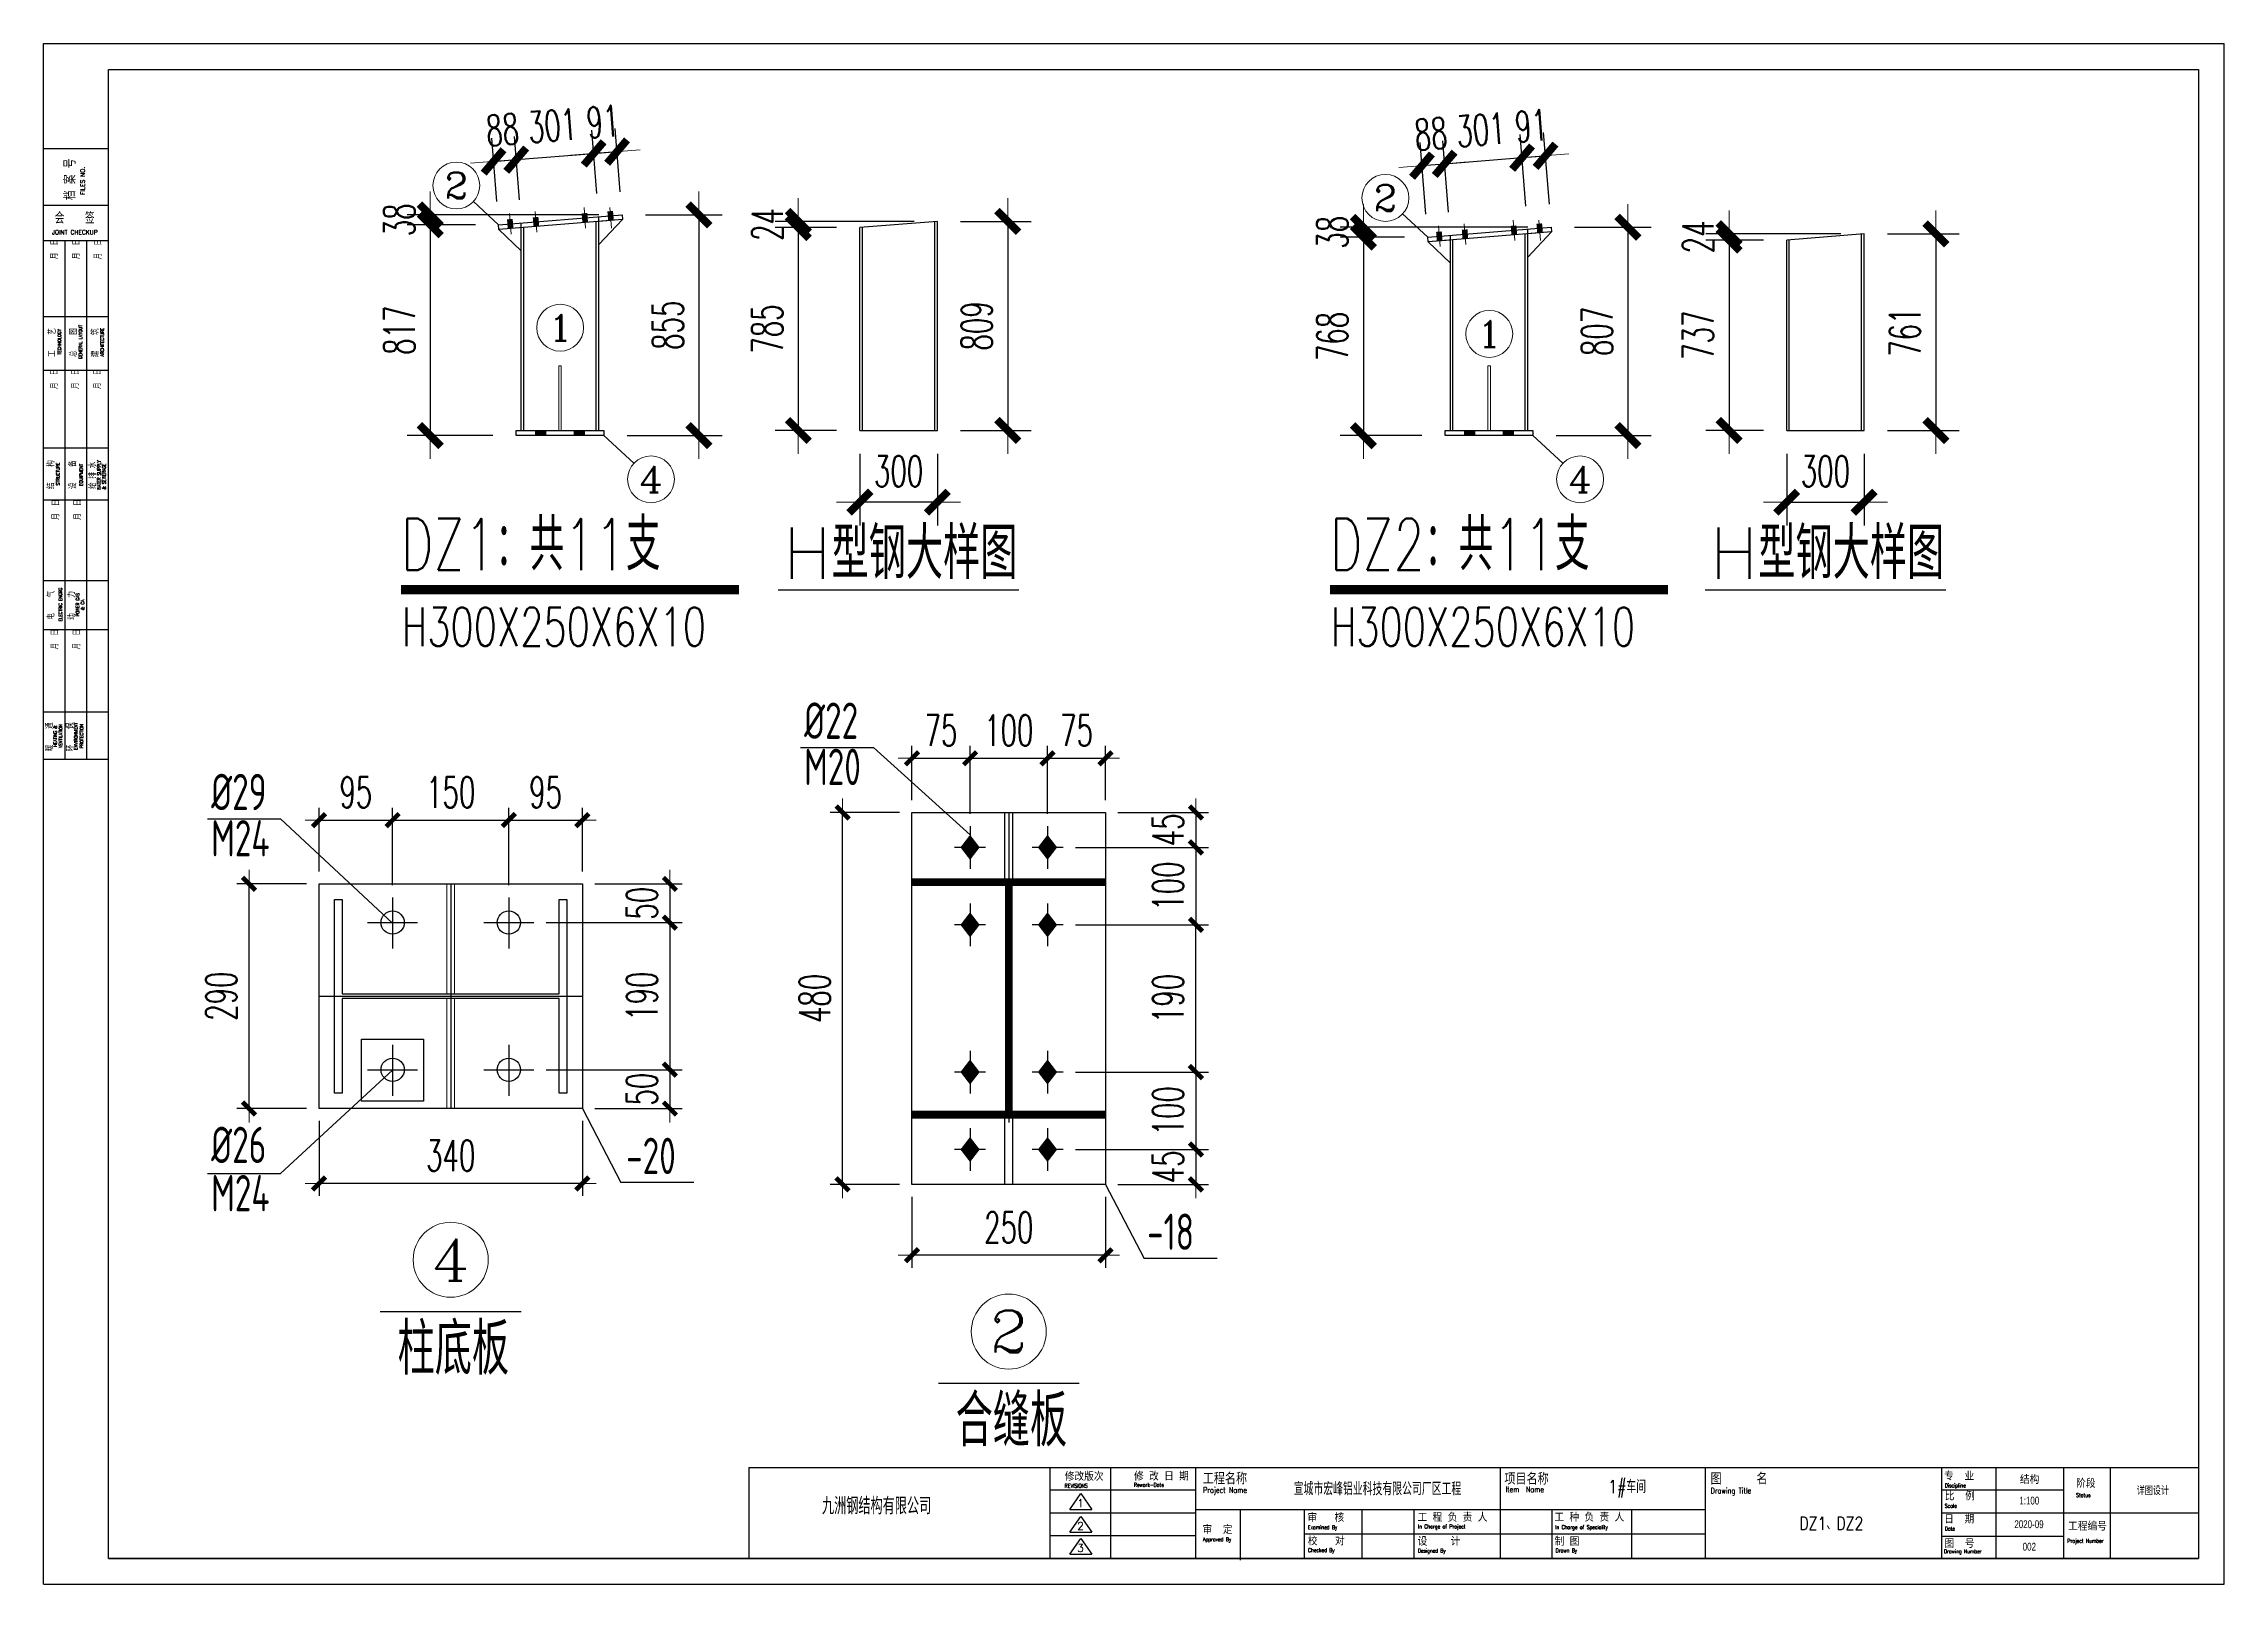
# Model space of a CAD drawing. Header units: inches. Extents: x 129725932 to 129894734, y 55771230 to 55809283.
# Drawn here: x 129779689 to 129788137, y 55803317 to 55809283 of the extents above; entities that cross this region are included whole.
import ezdxf
from ezdxf.enums import TextEntityAlignment as Align

# ---------------------------------------------------------------- set-up
doc = ezdxf.new("R2010")
doc.units = ezdxf.units.IN
doc.header["$MEASUREMENT"] = 0
doc.linetypes.add('ACAD_ISO04W100', pattern=[30, 24, -3, 0, -3])
doc.linetypes.add('CENTER', pattern=[50.8, 31.75, -6.35, 6.35, -6.35])
for name, color, linetype in [('10', 7, 'Continuous'), ('TEXT', 7, 'Continuous'), ('TK', 140, 'Continuous'), ('尺寸标注', 8, 'Continuous'), ('细线', 37, 'Continuous'), ('轴线', 1, 'ACAD_ISO04W100'), ('钢柱', 6, 'Continuous'), ('钢梁', 3, 'Continuous')]:
    doc.layers.add(name, color=color, linetype=linetype)
for name, color, linetype, lineweight in [('Bolt', 252, 'Continuous', 9), ('标注', 8, 'Continuous', 9), ('灰线', 253, 'Continuous', 5), ('轴线层', 1, 'CENTER', 15), ('钢架', 7, 'Continuous', 25)]:
    doc.layers.add(name, color=color, linetype=linetype, lineweight=lineweight)
doc.styles.add('ARIAL', font='swisscl.ttf', dxfattribs={"width": 0.7})
doc.styles.add('COMPLEX', font='COMPLEX')
doc.styles.add('DIM_FONT', font='romans.shx', dxfattribs={"width": 0.618, "bigfont": '1hztxt.shx'})
doc.styles.add('HZ1', font='romand.shx', dxfattribs={"width": 0.7, "height": 300, "bigfont": 'hzxy.shx'})
doc.styles.add('HZXY', font='romand.shx', dxfattribs={"bigfont": 'hzxy.shx'})
doc.styles.add('ROMANC', font='romanc.shx', dxfattribs={"width": 0.8, "bigfont": 'hztxt.shx'})
doc.styles.add('ROMAND', font='ROMAND.shx', dxfattribs={"width": 0.85})
doc.styles.get("Standard").update_dxf_attribs({"font": 'txt', "bigfont": 'gbcbig.shx'})
doc.styles.add('TSSD_Rein', font='tssdeng.shx', dxfattribs={"width": 0.7, "bigfont": 'atssdchn.shx'})
doc.dimstyles.new('WGH(1)', dxfattribs={"dimscale": 1.2, "dimtxt": 100, "dimasz": 0.5, "dimexe": 75, "dimexo": 75, "dimgap": 50, "dimtad": 1, "dimdec": 0, "dimzin": 0, "dimdsep": 46, "dimtxsty": 'DIM_FONT', "dimblk1": '_DIMX', "dimblk2": '_DIMX', "dimsah": 1, "dimcen": 0.09, "dimclrd": 3, "dimclre": 3, "dimclrt": 7, "dimadec": 0, "dimazin": 0, "dimtfac": 1, "dimtdec": 0, "dimtix": 1, "dimtmove": 2, "dimatfit": 3, "dimldrblk": '_DIMX', "dimfxl": 0, "dimtolj": 1, "dimtzin": 0, "dimarcsym": 0})
doc.dimstyles.new('WGH(3)', dxfattribs={"dimscale": 1.2, "dimtxt": 100, "dimasz": 0.3, "dimexe": 40, "dimexo": 40, "dimgap": 40, "dimtad": 1, "dimdec": 0, "dimlfac": 0.333333, "dimzin": 0, "dimdsep": 46, "dimtxsty": 'DIM_FONT', "dimblk1": '_DIMX', "dimblk2": '_DIMX', "dimsah": 1, "dimcen": 0.09, "dimclrd": 3, "dimclre": 3, "dimclrt": 7, "dimadec": 0, "dimazin": 0, "dimtfac": 1, "dimtdec": 0, "dimtix": 1, "dimtmove": 2, "dimatfit": 3, "dimldrblk": '_DIMX', "dimfxl": 0, "dimtolj": 1, "dimtzin": 0, "dimarcsym": 0})

msp = doc.modelspace()

# ---------------------------------------------------------------- texts
at = {"layer": 'TEXT', "style": 'TSSD_Rein', "width": 0.7}
for s, p in [('%%C22', (129782635.1, 55806591)), ('M20', (129782635.1, 55806412)), ('%%C29', (129780338.4, 55806314.8)), ('M24', (129780338.4, 55806135.6)), ('%%C26', (129780338.4, 55804948.3)), ('-20', (129781945.7, 55804905.7)), ('M24', (129780338.4, 55804761.4)), ('-18', (129783963.7, 55804611.9))]:
    msp.add_text(s, height=140.62, dxfattribs=at).set_placement(p)
at = {"layer": '细线', "color": 4, "lineweight": -3, "style": 'DIM_FONT', "width": 0.7}
for s, height, p in [('DZ1：共11支', 200, (129781073.3, 55807243.6)), ('DZ2：共11支', 200, (129784672.1, 55807243.6)), ('H300X250X6X10', 150, (129781076.4, 55806950.2)), ('H300X250X6X10', 150, (129784675.2, 55806950.2))]:
    msp.add_text(s, height=height, dxfattribs=at).set_placement(p)
at = {"layer": '轴线层', "color": 4, "linetype": 'ByBlock', "char_height": 200, "attachment_point": 1}
for s, insert, width in [('H型钢大样图', (129782552.9, 55807410), 1273.533), ('H型钢大样图', (129786142.8, 55807410), 1273.533), ('柱底板', (129781060.4, 55804329), 731.85), ('合缝板', (129783222.1, 55804050.8), 731.85)]:
    msp.add_mtext(s, dxfattribs=dict(at, insert=insert, width=width))

# ---------------------------------------------------------------- blocks, each defined once
blk = doc.blocks.new('TK')
at = {"layer": 'TK', "lineweight": -3}
for p, q in [((6334426, 2858637), (6334426, 2870307)), ((6334426, 2858637), (6334426, 2870307)), ((6334426, 2870307), (6350948, 2870307)), ((6334426, 2870307), (6350948, 2870307)), ((6334426, 2870307), (6350948, 2870307)), ((6334426, 2870307), (6350948, 2870307)), ((6350948, 2858637), (6350948, 2870307)), ((6350948, 2858637), (6350948, 2870307)), ((6334917, 2858833), (6334917, 2870110)), ((6334917, 2858833), (6334917, 2870110)), ((6334917, 2870110), (6350752, 2870110)), ((6334917, 2870110), (6350752, 2870110)), ((6350752, 2870110), (6350752, 2858833)), ((6350752, 2870110), (6350752, 2858833)), ((6334426, 2869513), (6334917, 2869513)), ((6334917, 2869081), (6334426, 2869081)), ((6334917, 2868813), (6334426, 2868813)), ((6334589, 2864884), (6334589, 2868813)), ((6334753, 2864884), (6334753, 2868813)), ((6334917, 2868236), (6334426, 2868236)), ((6334917, 2867831), (6334426, 2867831)), ((6334917, 2867242), (6334426, 2867242)), ((6334917, 2866848), (6334426, 2866848)), ((6334917, 2866238), (6334426, 2866238)), ((6334917, 2865866), (6334426, 2865866)), ((6334917, 2865244), (6334426, 2865244)), ((6334917, 2864884), (6334426, 2864884)), ((6339770, 2859521), (6339770, 2858833)), ((6339770, 2859521), (6350752, 2859521)), ((6339770, 2859521), (6339770, 2858833)), ((6339770, 2859521), (6350752, 2859521)), ((6342049, 2859521), (6342049, 2858833)), ((6342049, 2859521), (6342049, 2858833)), ((6342508, 2859521), (6342508, 2858833)), ((6343153, 2859521), (6343153, 2858833)), ((6343153, 2859521), (6343153, 2858833)), ((6345461, 2859521), (6345461, 2858833)), ((6345461, 2859521), (6345461, 2858833)), ((6347014, 2859521), (6347014, 2858833)), ((6347014, 2859521), (6347014, 2858833)), ((6347014, 2859521), (6347014, 2858833)), ((6347014, 2859521), (6347014, 2858833)), ((6348804, 2859521), (6348804, 2858833)), ((6349217, 2859521), (6349217, 2858833)), ((6349729, 2859521), (6349729, 2858833)), ((6350082, 2859521), (6350082, 2858833)), ((6343153, 2859349), (6342049, 2859349)), ((6342201, 2859204), (6342284, 2859324)), ((6342284, 2859324), (6342368, 2859204)), ((6349729, 2859351), (6348804, 2859351)), ((6343153, 2859177), (6342049, 2859177)), ((6342201, 2859204), (6342368, 2859204)), ((6342201, 2859031), (6342284, 2859150)), ((6342284, 2859150), (6342368, 2859031)), ((6343153, 2859204), (6347014, 2859204)), ((6343153, 2859204), (6347014, 2859204)), ((6343491, 2859204), (6343491, 2858833)), ((6343491, 2859191), (6343491, 2858820)), ((6343977, 2859204), (6343977, 2858833)), ((6343977, 2859204), (6343977, 2858833)), ((6344413, 2859204), (6344413, 2858833)), ((6344806, 2859204), (6344806, 2858833)), ((6344806, 2859204), (6344806, 2858833)), ((6345854, 2859204), (6345854, 2858833)), ((6345854, 2859204), (6345854, 2858833)), ((6346456, 2859204), (6346456, 2858833)), ((6350752, 2859177), (6348804, 2859177)), ((6343153, 2859005), (6342049, 2859005)), ((6342201, 2859031), (6342368, 2859031)), ((6342201, 2858865), (6342284, 2858984)), ((6342284, 2858984), (6342368, 2858865)), ((6343977, 2859019), (6347014, 2859019)), ((6343977, 2859019), (6347014, 2859019)), ((6349729, 2858998), (6348804, 2858998)), ((6350752, 2858833), (6334917, 2858833)), ((6334917, 2858833), (6350752, 2858833)), ((6334917, 2858833), (6350752, 2858833)), ((6350752, 2858833), (6334917, 2858833)), ((6342201, 2858865), (6342368, 2858865)), ((6334426, 2858637), (6350948, 2858637)), ((6334426, 2858637), (6350948, 2858637))]:
    blk.add_line(p, q, dxfattribs=at)
at = {"layer": 'TK', "lineweight": -3, "text_generation_flag": 6}
for s, height, rotation, style, width, p in [('档 案 号', 87, 270, 'HZ1', 0.8, (6334668, 2869122)), ('REVISIONS', 29.5, 180, 'ROMANC', 0.75, (6342162, 2859369)), ('Rework-Date', 29.47, 180, 'ROMANC', 0.75, (6342686, 2859375)), ('Project Name', 43.22, 180, 'ROMANC', 0.75, (6343210, 2859329)), ('Project Name', 43.22, 180, 'ROMANC', 0.75, (6343210, 2859329)), ('Item  Name', 43.2, 180, 'ROMANC', 0.75, (6345502, 2859334)), ('Item  Name', 43.2, 180, 'ROMANC', 0.75, (6345502, 2859334)), ('Drawing Title', 43.22, 180, 'ROMANC', 0.75, (6347056, 2859325)), ('Drawing Title', 43.22, 180, 'ROMANC', 0.75, (6347056, 2859325)), ('Discipline', 29.5, 180, 'ROMANC', 0.75, (6348830, 2859371)), ('Status', 29.5, 180, 'ROMANC', 0.75, (6349825, 2859298)), ('In Charge of Project', 29.47, 180, 'ROMANC', 0.75, (6344839, 2859060)), ('In Charge of Project', 29.47, 180, 'ROMANC', 0.75, (6344839, 2859060)), ('Scale', 29.5, 180, 'ROMANC', 0.75, (6348829, 2859217)), ('Approved By', 29.47, 180, 'ROMANC', 0.75, (6343209, 2858963)), ('Approved By', 29.47, 180, 'ROMANC', 0.75, (6343209, 2858963)), ('Examined By', 29.47, 180, 'ROMANC', 0.75, (6344004, 2859054)), ('Examined By', 29.47, 180, 'ROMANC', 0.75, (6344004, 2859054)), ('In Charge of Speciality', 29.47, 180, 'ROMANC', 0.75, (6345879, 2859055)), ('In Charge of Speciality', 29.47, 180, 'ROMANC', 0.75, (6345879, 2859055)), ('Date', 29.5, 180, 'ROMANC', 0.75, (6348830, 2859044)), ('Project Number', 29.47, 180, 'ROMANC', 0.75, (6349759, 2858951)), ('Checked By', 29.5, 180, 'ROMANC', 0.75, (6344005, 2858881)), ('Checked By', 29.5, 180, 'ROMANC', 0.75, (6344005, 2858881)), ('Designed By', 29.47, 180, 'ROMANC', 0.75, (6344837, 2858877)), ('Designed By', 29.47, 180, 'ROMANC', 0.75, (6344837, 2858877)), ('Drawn By', 29.5, 180, 'ROMANC', 0.75, (6345882, 2858879)), ('Drawn By', 29.5, 180, 'ROMANC', 0.75, (6345882, 2858879)), ('Drawing Number', 29.47, 180, 'ROMANC', 0.75, (6348824, 2858872))]:
    blk.add_text(s, height=height, rotation=rotation, dxfattribs=dict(at, style=style, width=width)).set_placement(p)
for s, height, rotation, style, width, p in [('FILES NO.', 32.6, 270, 'ROMANC', 1, (6334737, 2869267)), ('会   签', 87, 180, 'HZ1', 0.8, (6334661, 2868943)), ('JOINT CHECKUP', 32.64, 180, 'ROMANC', 1, (6334662, 2868862)), ('  月  日', 49.1, 270, 'HZ1', 0.8, (6334534, 2868724)), ('  月  日', 49.1, 270, 'HZ1', 0.8, (6334700, 2868724)), ('  月  日', 49.1, 270, 'HZ1', 0.8, (6334865, 2868723)), ('工    艺', 49.1, 270, 'HZ1', 0.8, (6334517, 2868042)), ('TECHNOLOGY', 25.5, 270, 'ROMAND', 0.8, (6334558, 2868047)), ('总    图', 49.1, 270, 'HZ1', 0.8, (6334678, 2868042)), ('GENERAL LAYOUT', 25.54, 270, 'ROMAND', 0.8, (6334717, 2868047)), ('建    筑', 49.1, 270, 'HZ1', 0.8, (6334842, 2868040)), ('ARCHITECTURE', 25.54, 270, 'ROMAND', 0.8, (6334882, 2868045)), ('  月  日', 49.1, 270, 'HZ1', 0.8, (6334533, 2867741)), ('  月  日', 49.1, 270, 'HZ1', 0.8, (6334693, 2867741)), ('  月  日', 49.1, 270, 'HZ1', 0.8, (6334861, 2867741)), ('结    构', 49.1, 270, 'HZ1', 0.8, (6334507, 2867042)), ('STRUCTURE', 25.5, 270, 'ROMAND', 0.8, (6334547, 2867047)), ('设    备', 49.1, 270, 'HZ1', 0.8, (6334673, 2867041)), ('EQUIPMENT', 25.5, 270, 'ROMAND', 0.8, (6334722, 2867041)), ('给 排 水', 49.1, 270, 'HZ1', 0.8, (6334823, 2867037)), ('WATER SUPPLY', 25.54, 270, 'ROMAND', 0.8, (6334858, 2867038)), ('& SEWERAGE', 25.5, 270, 'ROMAND', 0.8, (6334896, 2867028)), ('  月  日', 49.1, 270, 'HZ1', 0.8, (6334544, 2866750)), ('  月  日', 49.1, 270, 'HZ1', 0.8, (6334709, 2866750)), ('电    气', 49.1, 270, 'HZ1', 0.8, (6334508, 2866053)), ('ELECTRIC ENGRG', 25.54, 270, 'ROMAND', 0.8, (6334566, 2866058)), ('动    力', 49.1, 270, 'HZ1', 0.8, (6334664, 2866051)), ('POWER GAS', 25.5, 270, 'ROMAND', 0.8, (6334696, 2866056)), ('& CA', 26.1, 270, 'ROMAND', 0.8, (6334734, 2866056)), ('  月  日', 49.1, 270, 'HZ1', 0.8, (6334537, 2865769)), ('  月  日', 49.1, 270, 'HZ1', 0.8, (6334703, 2865769)), ('暖    通', 49.1, 270, 'HZ1', 0.8, (6334497, 2865056)), ('HEATING &', 25.5, 270, 'ROMAND', 0.8, (6334526, 2865061)), ('VENTILATION', 25.54, 270, 'ROMAND', 0.8, (6334567, 2865061)), ('环    保', 49.1, 270, 'HZ1', 0.8, (6334653, 2865056)), ('ENVIRONMENT', 25.54, 270, 'ROMAND', 0.8, (6334683, 2865061)), ('PROTECTION', 25.5, 270, 'ROMAND', 0.8, (6334726, 2865061))]:
    blk.add_text(s, height=height, rotation=rotation, dxfattribs=dict(at, style=style, width=width)).set_placement(p, align=Align.CENTER)
at = {"layer": 'TK', "lineweight": -3, "style": 'HZXY', "width": 1}
for s, height, p in [('修改版次', 58.9, (6342162, 2859422)), ('修 改 日 期', 58.9, (6342687, 2859424)), ('工程名称', 88.4, (6343208, 2859394)), ('工程名称', 88.4, (6343208, 2859394)), ('项目名称', 88.4, (6345493, 2859392)), ('项目名称', 88.4, (6345493, 2859392)), ('图    名', 88.4, (6347055, 2859393)), ('图    名', 88.4, (6347055, 2859393)), ('专  业', 58.9, (6348825, 2859425)), ('阶段', 58.9, (6349825, 2859369)), ('比  例', 58.9, (6348830, 2859273)), ('审  定 ', 58.9, (6343206, 2859019)), ('审  定 ', 58.9, (6343206, 2859019)), ('审   核', 58.9, (6344001, 2859110)), ('审   核', 58.9, (6344001, 2859110)), ('工 程 负 责 人', 58.9, (6344835, 2859112)), ('工 程 负 责 人', 58.9, (6344835, 2859112)), ('工 种 负 责 人', 58.9, (6345872, 2859113)), ('工 种 负 责 人', 58.9, (6345872, 2859113)), ('日  期', 58.9, (6348825, 2859099)), ('工程编号', 58.9, (6349764, 2859045)), ('校   对', 58.9, (6344004, 2858933)), ('校   对', 58.9, (6344004, 2858933)), ('设    计 ', 58.9, (6344836, 2858930)), ('设    计 ', 58.9, (6344836, 2858930)), ('制 图', 58.9, (6345874, 2858930)), ('制 图', 58.9, (6345874, 2858930)), ('图  号', 58.9, (6348827, 2858914))]:
    blk.add_text(s, height=height, dxfattribs=at).set_placement(p)
at = {"layer": 'TK', "width": 1}
blk.add_text('九洲钢结构有限公司', height=127.7, dxfattribs=at).set_placement((6340323, 2859167))
at = {"layer": 'TK', "lineweight": -3}
for tag, height, style, width, p in [('PROJECT-NAME', 98.2, 'HZXY', 0.8, (6344532, 2859366)), ('ITEM-NAME', 98.2, 'HZXY', 0.8, (6346423, 2859370)), ('DISCIPLINE', 58.9, 'HZXY', 1, (6349473, 2859435)), ('版本号', 58.9, 'HZXY', 1, (6342282, 2859252)), ('REWORK-DATE', 58.9, 'ARIAL', 1, (6342814, 2859259)), ('DRAWING-TITLE', 98.2, 'HZXY', 0.8, (6347970, 2859230)), ('SCALE', 58.9, 'ARIAL', 1, (6349470, 2859271)), ('STATUS', 58.9, 'HZXY', 0.8, (6350407, 2859351)), ('版本号', 58.9, 'HZXY', 1, (6342282, 2859078)), ('REWORK-DATE', 58.9, 'ARIAL', 1, (6342814, 2859087)), ('DRAWING-TITLE', 98.2, 'HZXY', 0.8, (6347971, 2859099)), ('DATE', 58.9, 'ARIAL', 1, (6349468, 2859092)), ('版本号', 58.9, 'HZXY', 1, (6342282, 2858912)), ('REWORK-DATE', 58.9, 'ARIAL', 1, (6342814, 2858915)), ('DRAWING-TITLE', 98.2, 'HZXY', 0.8, (6347972, 2858962)), ('DRAWING-NUMBER', 58.9, 'ARIAL', 1, (6349471, 2858922)), ('PROJECT-NUMBER', 58.9, 'ARIAL', 0.9, (6350396, 2859013))]:
    blk.add_attdef(tag, text='', height=height, dxfattribs=dict(at, style=style, width=width)).set_placement(p, align=Align.MIDDLE)
blk = doc.blocks.new('轴线标号')
at = {"lineweight": 13}
blk.add_circle((0, 0), 0.5, dxfattribs=at)
at = {"layer": '钢架', "lineweight": 13, "style": 'COMPLEX', "width": 1.041667}
blk.add_attdef('A', text='', height=0.56, dxfattribs=at).set_placement((-0.25, -0.28), (0.25, -0.28), align=Align.FIT)
blk = doc.blocks.new('_DIMX')
blk.add_line((-150, 0), (150, 0))
at = {"const_width": 50}
blk.add_lwpolyline([(-70, -70), (70, 70)], dxfattribs=at)
blk = doc.blocks.new('*D164')
at = {"layer": 'Defpoints', "color": 0}
for p in [(129781520.1, 55808833.8), (129781451.9, 55808581.6), (129781539.7, 55808588.7)]:
    blk.add_point(p, dxfattribs=at)
at = {"layer": '灰线', "color": 3, "lineweight": -2}
for p, q in [((129781444.7, 55808671.4), (129781425.1, 55808916.5)), ((129781532.5, 55808678.4), (129781512.9, 55808923.5)), ((129781431.7, 55808826.7), (129781431.1, 55808826.7)), ((129781432.3, 55808826.8), (129781520.1, 55808833.8)), ((129781520.7, 55808833.8), (129781521.3, 55808833.9))]:
    blk.add_line(p, q, dxfattribs=at)
at = {"layer": '灰线', "color": 3, "lineweight": -2, "xscale": 0.5999999999999995, "yscale": 0.5999999999999995, "zscale": 0.5999999999999995}
for p, rotation in [((129781432.3, 55808826.8), 4.573921256808982), ((129781520.1, 55808833.8), 184.5739212568089)]:
    blk.add_blockref('_DIMX', p, dxfattribs=dict(at, rotation=rotation))
at = {"layer": '灰线', "color": 7, "insert": (129781466.6, 55808949.9), "char_height": 120, "attachment_point": 5, "rotation": 4.57392, "style": 'DIM_FONT'}
blk.add_mtext('\\A1;88', dxfattribs=at)
blk = doc.blocks.new('*D165')
at = {"layer": 'Defpoints', "color": 0}
for p in [(129781820.1, 55808857.8), (129781839.7, 55808612.7), (129781539.7, 55808588.7)]:
    blk.add_point(p, dxfattribs=at)
at = {"layer": '灰线', "color": 3, "lineweight": -2}
for p, q in [((129781832.5, 55808702.4), (129781812.9, 55808947.5)), ((129781532.5, 55808678.4), (129781512.9, 55808923.5)), ((129781520.7, 55808833.8), (129781819.5, 55808857.7))]:
    blk.add_line(p, q, dxfattribs=at)
at = {"layer": '灰线', "color": 3, "lineweight": -2, "xscale": 0.5999999999999995, "yscale": 0.5999999999999995, "zscale": 0.5999999999999995}
for p, rotation in [((129781520.1, 55808833.8), 184.5739212568102), ((129781820.1, 55808857.8), 4.573921256810176)]:
    blk.add_blockref('_DIMX', p, dxfattribs=dict(at, rotation=rotation))
at = {"layer": '灰线', "color": 7, "insert": (129781660.5, 55808965.4), "char_height": 120, "attachment_point": 5, "rotation": 4.57392, "style": 'DIM_FONT'}
blk.add_mtext('\\A1;301', dxfattribs=at)
blk = doc.blocks.new('*D166')
at = {"layer": 'Defpoints', "color": 0}
for p in [(129781910.7, 55808865), (129781839.7, 55808612.7), (129781930.3, 55808619.9)]:
    blk.add_point(p, dxfattribs=at)
at = {"layer": '灰线', "color": 3, "lineweight": -2}
for p, q in [((129781832.5, 55808702.4), (129781812.9, 55808947.5)), ((129781923.2, 55808709.6), (129781903.6, 55808954.8)), ((129781819.5, 55808857.7), (129781818.9, 55808857.7)), ((129781820.1, 55808857.8), (129781910.7, 55808865)), ((129781911.3, 55808865.1), (129781911.9, 55808865.1))]:
    blk.add_line(p, q, dxfattribs=at)
at = {"layer": '灰线', "color": 3, "lineweight": -2, "xscale": 0.5999999999999995, "yscale": 0.5999999999999995, "zscale": 0.5999999999999995}
for p, rotation in [((129781820.1, 55808857.8), 4.573921256810181), ((129781910.7, 55808865), 184.5739212568102)]:
    blk.add_blockref('_DIMX', p, dxfattribs=dict(at, rotation=rotation))
at = {"layer": '灰线', "color": 7, "insert": (129781855.8, 55808981), "char_height": 120, "attachment_point": 5, "rotation": 4.57392, "style": 'DIM_FONT'}
blk.add_mtext('\\A1;91', dxfattribs=at)
blk = doc.blocks.new('*D167')
at = {"layer": 'Defpoints', "color": 0}
for p in [(129781930.3, 55808619.9), (129781187.2, 55808581.6), (129781451.9, 55808581.6)]:
    blk.add_point(p, dxfattribs=at)
at = {"layer": '灰线', "color": 3, "lineweight": -2}
for p, q in [((129781840.3, 55808619.9), (129781097.2, 55808619.9)), ((129781187.2, 55808620.5), (129781187.2, 55808621.1)), ((129781187.2, 55808619.9), (129781187.2, 55808581.6)), ((129781361.9, 55808581.6), (129781097.2, 55808581.6)), ((129781187.2, 55808581), (129781187.2, 55808580.4))]:
    blk.add_line(p, q, dxfattribs=at)
at = {"layer": '灰线', "color": 3, "lineweight": -2, "xscale": 0.5999999999999995, "yscale": 0.5999999999999995, "zscale": 0.5999999999999995}
for p, rotation in [((129781187.2, 55808619.9), 270), ((129781187.2, 55808581.6), 90)]:
    blk.add_blockref('_DIMX', p, dxfattribs=dict(at, rotation=rotation))
at = {"layer": '灰线', "color": 7, "insert": (129781067.2, 55808600.8), "char_height": 120, "attachment_point": 5, "rotation": 90, "style": 'DIM_FONT'}
blk.add_mtext('\\A1;38', dxfattribs=at)
blk = doc.blocks.new('*D168')
at = {"layer": 'Defpoints', "color": 0}
for p in [(129781451.9, 55808581.6), (129781187.2, 55807765.1), (129781519.7, 55807765.1)]:
    blk.add_point(p, dxfattribs=at)
at = {"layer": '灰线', "color": 3, "lineweight": -2}
for p, q in [((129781361.9, 55808581.6), (129781097.2, 55808581.6)), ((129781187.2, 55808581), (129781187.2, 55807765.7)), ((129781429.7, 55807765.1), (129781097.2, 55807765.1))]:
    blk.add_line(p, q, dxfattribs=at)
at = {"layer": '灰线', "color": 3, "lineweight": -2, "xscale": 0.5999999999999995, "yscale": 0.5999999999999995, "zscale": 0.5999999999999995}
for p, rotation in [((129781187.2, 55808581.6), 90), ((129781187.2, 55807765.1), 270)]:
    blk.add_blockref('_DIMX', p, dxfattribs=dict(at, rotation=rotation))
at = {"layer": '灰线', "color": 7, "insert": (129781067.2, 55808173.4), "char_height": 120, "attachment_point": 5, "rotation": 90, "style": 'DIM_FONT'}
blk.add_mtext('\\A1;817', dxfattribs=at)
blk = doc.blocks.new('*D169')
at = {"layer": 'Defpoints', "color": 0}
for p in [(129781930.3, 55808619.9), (129781859.7, 55807765.1), (129782227.5, 55807765.1)]:
    blk.add_point(p, dxfattribs=at)
at = {"layer": '灰线', "color": 3, "lineweight": -2}
for p, q in [((129782020.3, 55808619.9), (129782317.5, 55808619.9)), ((129782227.5, 55808619.3), (129782227.5, 55807765.7)), ((129781949.7, 55807765.1), (129782317.5, 55807765.1))]:
    blk.add_line(p, q, dxfattribs=at)
at = {"layer": '灰线', "color": 3, "lineweight": -2, "xscale": 0.5999999999999995, "yscale": 0.5999999999999995, "zscale": 0.5999999999999995}
for p, rotation in [((129782227.5, 55808619.9), 90), ((129782227.5, 55807765.1), 270)]:
    blk.add_blockref('_DIMX', p, dxfattribs=dict(at, rotation=rotation))
at = {"layer": '灰线', "color": 7, "insert": (129782107.5, 55808192.5), "char_height": 120, "attachment_point": 5, "rotation": 90, "style": 'DIM_FONT'}
blk.add_mtext('\\A1;855', dxfattribs=at)
blk = doc.blocks.new('*D170')
at = {"layer": 'Defpoints', "color": 0}
for p in [(129783151.2, 55808594.6), (129783151.2, 55807785.1), (129783424.1, 55807785.1)]:
    blk.add_point(p, dxfattribs=at)
at = {"layer": '灰线', "color": 3, "lineweight": -2}
for p, q in [((129783241.2, 55808594.6), (129783514.1, 55808594.6)), ((129783424.1, 55808594), (129783424.1, 55807785.7)), ((129783241.2, 55807785.1), (129783514.1, 55807785.1))]:
    blk.add_line(p, q, dxfattribs=at)
at = {"layer": '灰线', "color": 3, "lineweight": -2, "xscale": 0.5999999999999995, "yscale": 0.5999999999999995, "zscale": 0.5999999999999995}
for p, rotation in [((129783424.1, 55808594.6), 90), ((129783424.1, 55807785.1), 270)]:
    blk.add_blockref('_DIMX', p, dxfattribs=dict(at, rotation=rotation))
at = {"layer": '灰线', "color": 7, "insert": (129783304.1, 55808189.9), "char_height": 120, "attachment_point": 5, "rotation": 90, "style": 'DIM_FONT'}
blk.add_mtext('\\A1;809', dxfattribs=at)
blk = doc.blocks.new('*D171')
at = {"layer": 'Defpoints', "color": 0}
for p in [(129783151.2, 55808594.6), (129782612.6, 55808570.6), (129782851.2, 55808570.6)]:
    blk.add_point(p, dxfattribs=at)
at = {"layer": '灰线', "color": 3, "lineweight": -2}
for p, q in [((129783061.2, 55808594.6), (129782522.6, 55808594.6)), ((129782612.6, 55808595.2), (129782612.6, 55808595.8)), ((129782612.6, 55808594.6), (129782612.6, 55808570.6)), ((129782761.2, 55808570.6), (129782522.6, 55808570.6)), ((129782612.6, 55808570), (129782612.6, 55808569.4))]:
    blk.add_line(p, q, dxfattribs=at)
at = {"layer": '灰线', "color": 3, "lineweight": -2, "xscale": 0.5999999999999995, "yscale": 0.5999999999999995, "zscale": 0.5999999999999995}
for p, rotation in [((129782612.6, 55808594.6), 270), ((129782612.6, 55808570.6), 90)]:
    blk.add_blockref('_DIMX', p, dxfattribs=dict(at, rotation=rotation))
at = {"layer": '灰线', "color": 7, "insert": (129782492.6, 55808582.6), "char_height": 120, "attachment_point": 5, "rotation": 90, "style": 'DIM_FONT'}
blk.add_mtext('\\A1;24', dxfattribs=at)
blk = doc.blocks.new('*D172')
at = {"layer": 'Defpoints', "color": 0}
for p in [(129782851.2, 55808570.6), (129782612.6, 55807785.1), (129782851.2, 55807785.1)]:
    blk.add_point(p, dxfattribs=at)
at = {"layer": '灰线', "color": 3, "lineweight": -2}
for p, q in [((129782761.2, 55808570.6), (129782522.6, 55808570.6)), ((129782612.6, 55808570), (129782612.6, 55807785.7)), ((129782761.2, 55807785.1), (129782522.6, 55807785.1))]:
    blk.add_line(p, q, dxfattribs=at)
at = {"layer": '灰线', "color": 3, "lineweight": -2, "xscale": 0.5999999999999995, "yscale": 0.5999999999999995, "zscale": 0.5999999999999995}
for p, rotation in [((129782612.6, 55808570.6), 90), ((129782612.6, 55807785.1), 270)]:
    blk.add_blockref('_DIMX', p, dxfattribs=dict(at, rotation=rotation))
at = {"layer": '灰线', "color": 7, "insert": (129782492.6, 55808177.9), "char_height": 120, "attachment_point": 5, "rotation": 90, "style": 'DIM_FONT'}
blk.add_mtext('\\A1;785', dxfattribs=at)
blk = doc.blocks.new('*D173')
at = {"layer": 'Defpoints', "color": 0}
for p in [(129782851.2, 55807785.1), (129783151.2, 55807785.1), (129782851.2, 55807507.4)]:
    blk.add_point(p, dxfattribs=at)
at = {"layer": '灰线', "color": 3, "lineweight": -2}
for p, q in [((129782851.2, 55807695.1), (129782851.2, 55807417.4)), ((129783151.2, 55807695.1), (129783151.2, 55807417.4)), ((129782850.6, 55807507.4), (129782850, 55807507.4)), ((129783151.2, 55807507.4), (129782851.2, 55807507.4)), ((129783151.8, 55807507.4), (129783152.4, 55807507.4))]:
    blk.add_line(p, q, dxfattribs=at)
at = {"layer": '灰线', "color": 3, "lineweight": -2, "xscale": 0.5999999999999995, "yscale": 0.5999999999999995, "zscale": 0.5999999999999995}
blk.add_blockref('_DIMX', (129782851.2, 55807507.4), dxfattribs=at)
at = {"layer": '灰线', "color": 3, "lineweight": -2, "xscale": 0.5999999999999995, "yscale": 0.5999999999999995, "zscale": 0.5999999999999995, "rotation": 180}
blk.add_blockref('_DIMX', (129783151.2, 55807507.4), dxfattribs=at)
at = {"layer": '灰线', "color": 7, "insert": (129783001.2, 55807627.4), "char_height": 120, "attachment_point": 5, "style": 'DIM_FONT'}
blk.add_mtext('\\A1;300', dxfattribs=at)
blk = doc.blocks.new('*D174')
at = {"layer": 'Defpoints', "color": 0}
for p in [(129786218, 55808522.5), (129786441.1, 55808522.5), (129786741.1, 55808546.5)]:
    blk.add_point(p, dxfattribs=at)
at = {"layer": '灰线', "color": 3, "lineweight": -2}
for p, q in [((129786651.1, 55808546.5), (129786128, 55808546.5)), ((129786351.1, 55808522.5), (129786128, 55808522.5)), ((129786218, 55808547.1), (129786218, 55808547.7)), ((129786218, 55808546.5), (129786218, 55808522.5)), ((129786218, 55808521.9), (129786218, 55808521.3))]:
    blk.add_line(p, q, dxfattribs=at)
at = {"layer": '灰线', "color": 3, "lineweight": -2, "xscale": 0.5999999999999995, "yscale": 0.5999999999999995, "zscale": 0.5999999999999995}
for p, rotation in [((129786218, 55808546.5), 270), ((129786218, 55808522.5), 90)]:
    blk.add_blockref('_DIMX', p, dxfattribs=dict(at, rotation=rotation))
at = {"layer": '灰线', "color": 7, "insert": (129786098, 55808534.5), "char_height": 120, "attachment_point": 5, "rotation": 90, "style": 'DIM_FONT'}
blk.add_mtext('\\A1;24', dxfattribs=at)
blk = doc.blocks.new('*D175')
at = {"layer": 'Defpoints', "color": 0}
for p in [(129786441.1, 55808522.5), (129786218, 55807785.1), (129786441.1, 55807785.1)]:
    blk.add_point(p, dxfattribs=at)
at = {"layer": '灰线', "color": 3, "lineweight": -2}
for p, q in [((129786351.1, 55808522.5), (129786128, 55808522.5)), ((129786218, 55808521.9), (129786218, 55807785.7)), ((129786351.1, 55807785.1), (129786128, 55807785.1))]:
    blk.add_line(p, q, dxfattribs=at)
at = {"layer": '灰线', "color": 3, "lineweight": -2, "xscale": 0.5999999999999995, "yscale": 0.5999999999999995, "zscale": 0.5999999999999995}
for p, rotation in [((129786218, 55808522.5), 90), ((129786218, 55807785.1), 270)]:
    blk.add_blockref('_DIMX', p, dxfattribs=dict(at, rotation=rotation))
at = {"layer": '灰线', "color": 7, "insert": (129786098, 55808153.8), "char_height": 120, "attachment_point": 5, "rotation": 90, "style": 'DIM_FONT'}
blk.add_mtext('\\A1;737', dxfattribs=at)
blk = doc.blocks.new('*D176')
at = {"layer": 'Defpoints', "color": 0}
for p in [(129786441.1, 55807785.1), (129786741.1, 55807785.1), (129786741.1, 55807507.4)]:
    blk.add_point(p, dxfattribs=at)
at = {"layer": '灰线', "color": 3, "lineweight": -2}
for p, q in [((129786441.1, 55807695.1), (129786441.1, 55807417.4)), ((129786741.1, 55807695.1), (129786741.1, 55807417.4)), ((129786440.5, 55807507.4), (129786439.9, 55807507.4)), ((129786441.1, 55807507.4), (129786741.1, 55807507.4)), ((129786741.7, 55807507.4), (129786742.3, 55807507.4))]:
    blk.add_line(p, q, dxfattribs=at)
at = {"layer": '灰线', "color": 3, "lineweight": -2, "xscale": 0.5999999999999995, "yscale": 0.5999999999999995, "zscale": 0.5999999999999995}
blk.add_blockref('_DIMX', (129786441.1, 55807507.4), dxfattribs=at)
at = {"layer": '灰线', "color": 3, "lineweight": -2, "xscale": 0.5999999999999995, "yscale": 0.5999999999999995, "zscale": 0.5999999999999995, "rotation": 180}
blk.add_blockref('_DIMX', (129786741.1, 55807507.4), dxfattribs=at)
at = {"layer": '灰线', "color": 7, "insert": (129786591.1, 55807627.4), "char_height": 120, "attachment_point": 5, "style": 'DIM_FONT'}
blk.add_mtext('\\A1;300', dxfattribs=at)
blk = doc.blocks.new('*D177')
at = {"layer": 'Defpoints', "color": 0}
for p in [(129786741.1, 55808546.5), (129786741.1, 55807785.1), (129787019.2, 55807785.1)]:
    blk.add_point(p, dxfattribs=at)
at = {"layer": '灰线', "color": 3, "lineweight": -2}
for p, q in [((129786831.1, 55808546.5), (129787109.2, 55808546.5)), ((129787019.2, 55808545.9), (129787019.2, 55807785.7)), ((129786831.1, 55807785.1), (129787109.2, 55807785.1))]:
    blk.add_line(p, q, dxfattribs=at)
at = {"layer": '灰线', "color": 3, "lineweight": -2, "xscale": 0.5999999999999995, "yscale": 0.5999999999999995, "zscale": 0.5999999999999995}
for p, rotation in [((129787019.2, 55808546.5), 90), ((129787019.2, 55807785.1), 270)]:
    blk.add_blockref('_DIMX', p, dxfattribs=dict(at, rotation=rotation))
at = {"layer": '灰线', "color": 7, "insert": (129786899.2, 55808165.8), "char_height": 120, "attachment_point": 5, "rotation": 90, "style": 'DIM_FONT'}
blk.add_mtext('\\A1;761', dxfattribs=at)
blk = doc.blocks.new('*D178')
at = {"layer": 'Defpoints', "color": 0}
for p in [(129785116.3, 55808817.6), (129785050.7, 55808533.5), (129785138.5, 55808540.5)]:
    blk.add_point(p, dxfattribs=at)
at = {"layer": '灰线', "color": 3, "lineweight": -2}
for p, q in [((129785043.5, 55808623.2), (129785021.3, 55808900.3)), ((129785131.3, 55808630.2), (129785109.1, 55808907.3)), ((129785027.9, 55808810.5), (129785027.3, 55808810.5)), ((129785028.5, 55808810.6), (129785116.3, 55808817.6)), ((129785116.9, 55808817.7), (129785117.5, 55808817.7))]:
    blk.add_line(p, q, dxfattribs=at)
at = {"layer": '灰线', "color": 3, "lineweight": -2, "xscale": 0.5999999999999995, "yscale": 0.5999999999999995, "zscale": 0.5999999999999995}
for p, rotation in [((129785028.5, 55808810.6), 4.573921227049347), ((129785116.3, 55808817.6), 184.5739212270493)]:
    blk.add_blockref('_DIMX', p, dxfattribs=dict(at, rotation=rotation))
at = {"layer": '灰线', "color": 7, "insert": (129785062.8, 55808933.7), "char_height": 120, "attachment_point": 5, "rotation": 4.57392, "style": 'DIM_FONT'}
blk.add_mtext('\\A1;88', dxfattribs=at)
blk = doc.blocks.new('*D179')
at = {"layer": 'Defpoints', "color": 0}
for p in [(129785416.3, 55808841.6), (129785138.5, 55808540.5), (129785438.5, 55808564.5)]:
    blk.add_point(p, dxfattribs=at)
at = {"layer": '灰线', "color": 3, "lineweight": -2}
for p, q in [((129785131.3, 55808630.2), (129785109.1, 55808907.3)), ((129785431.3, 55808654.2), (129785409.1, 55808931.3)), ((129785116.9, 55808817.7), (129785415.7, 55808841.6))]:
    blk.add_line(p, q, dxfattribs=at)
at = {"layer": '灰线', "color": 3, "lineweight": -2, "xscale": 0.5999999999999995, "yscale": 0.5999999999999995, "zscale": 0.5999999999999995}
for p, rotation in [((129785116.3, 55808817.6), 184.5739212270518), ((129785416.3, 55808841.6), 4.573921227051838)]:
    blk.add_blockref('_DIMX', p, dxfattribs=dict(at, rotation=rotation))
at = {"layer": '灰线', "color": 7, "insert": (129785256.7, 55808949.2), "char_height": 120, "attachment_point": 5, "rotation": 4.57392, "style": 'DIM_FONT'}
blk.add_mtext('\\A1;301', dxfattribs=at)
blk = doc.blocks.new('*D180')
at = {"layer": 'Defpoints', "color": 0}
for p in [(129785507, 55808848.9), (129785438.5, 55808564.5), (129785529.1, 55808571.8)]:
    blk.add_point(p, dxfattribs=at)
at = {"layer": '灰线', "color": 3, "lineweight": -2}
for p, q in [((129785522, 55808661.5), (129785499.8, 55808938.6)), ((129785431.3, 55808654.2), (129785409.1, 55808931.3)), ((129785416.3, 55808841.6), (129785507, 55808848.9)), ((129785507.6, 55808848.9), (129785508.2, 55808849)), ((129785415.7, 55808841.6), (129785415.1, 55808841.5))]:
    blk.add_line(p, q, dxfattribs=at)
at = {"layer": '灰线', "color": 3, "lineweight": -2, "xscale": 0.5999999999999995, "yscale": 0.5999999999999995, "zscale": 0.5999999999999995}
for p, rotation in [((129785416.3, 55808841.6), 4.573921227051825), ((129785507, 55808848.9), 184.5739212270518)]:
    blk.add_blockref('_DIMX', p, dxfattribs=dict(at, rotation=rotation))
at = {"layer": '灰线', "color": 7, "insert": (129785452.1, 55808964.9), "char_height": 120, "attachment_point": 5, "rotation": 4.57392, "style": 'DIM_FONT'}
blk.add_mtext('\\A1;91', dxfattribs=at)
blk = doc.blocks.new('*D181')
at = {"layer": 'Defpoints', "color": 0}
for p in [(129784801.6, 55808533.5), (129785050.7, 55808533.5), (129785529.1, 55808571.8)]:
    blk.add_point(p, dxfattribs=at)
at = {"layer": '灰线', "color": 3, "lineweight": -2}
for p, q in [((129785439.1, 55808571.8), (129784711.6, 55808571.8)), ((129784960.7, 55808533.5), (129784711.6, 55808533.5)), ((129784801.6, 55808572.4), (129784801.6, 55808573)), ((129784801.6, 55808571.8), (129784801.6, 55808533.5)), ((129784801.6, 55808532.9), (129784801.6, 55808532.3))]:
    blk.add_line(p, q, dxfattribs=at)
at = {"layer": '灰线', "color": 3, "lineweight": -2, "xscale": 0.5999999999999995, "yscale": 0.5999999999999995, "zscale": 0.5999999999999995}
for p, rotation in [((129784801.6, 55808571.8), 270), ((129784801.6, 55808533.5), 90)]:
    blk.add_blockref('_DIMX', p, dxfattribs=dict(at, rotation=rotation))
at = {"layer": '灰线', "color": 7, "insert": (129784681.6, 55808552.6), "char_height": 120, "attachment_point": 5, "rotation": 90, "style": 'DIM_FONT'}
blk.add_mtext('\\A1;38', dxfattribs=at)
blk = doc.blocks.new('*D182')
at = {"layer": 'Defpoints', "color": 0}
for p in [(129785050.7, 55808533.5), (129784801.6, 55807765.1), (129785118.5, 55807765.1)]:
    blk.add_point(p, dxfattribs=at)
at = {"layer": '灰线', "color": 3, "lineweight": -2}
for p, q in [((129784960.7, 55808533.5), (129784711.6, 55808533.5)), ((129784801.6, 55808532.9), (129784801.6, 55807765.7)), ((129785028.5, 55807765.1), (129784711.6, 55807765.1))]:
    blk.add_line(p, q, dxfattribs=at)
at = {"layer": '灰线', "color": 3, "lineweight": -2, "xscale": 0.5999999999999995, "yscale": 0.5999999999999995, "zscale": 0.5999999999999995}
for p, rotation in [((129784801.6, 55808533.5), 90), ((129784801.6, 55807765.1), 270)]:
    blk.add_blockref('_DIMX', p, dxfattribs=dict(at, rotation=rotation))
at = {"layer": '灰线', "color": 7, "insert": (129784681.6, 55808149.3), "char_height": 120, "attachment_point": 5, "rotation": 90, "style": 'DIM_FONT'}
blk.add_mtext('\\A1;768', dxfattribs=at)
blk = doc.blocks.new('*D183')
at = {"layer": 'Defpoints', "color": 0}
for p in [(129785529.1, 55808571.8), (129785458.5, 55807765.1), (129785826.4, 55807765.1)]:
    blk.add_point(p, dxfattribs=at)
at = {"layer": '灰线', "color": 3, "lineweight": -2}
for p, q in [((129785619.1, 55808571.8), (129785916.4, 55808571.8)), ((129785826.4, 55808571.2), (129785826.4, 55807765.7)), ((129785548.5, 55807765.1), (129785916.4, 55807765.1))]:
    blk.add_line(p, q, dxfattribs=at)
at = {"layer": '灰线', "color": 3, "lineweight": -2, "xscale": 0.5999999999999995, "yscale": 0.5999999999999995, "zscale": 0.5999999999999995}
for p, rotation in [((129785826.4, 55808571.8), 90), ((129785826.4, 55807765.1), 270)]:
    blk.add_blockref('_DIMX', p, dxfattribs=dict(at, rotation=rotation))
at = {"layer": '灰线', "color": 7, "insert": (129785706.4, 55808168.4), "char_height": 120, "attachment_point": 5, "rotation": 90, "style": 'DIM_FONT'}
blk.add_mtext('\\A1;807', dxfattribs=at)
blk = doc.blocks.new('*D184')
at = {"layer": 'Defpoints', "color": 0}
for p in [(129781041.3, 55806276.4), (129780756.3, 55806029.5), (129781041.3, 55805976.4)]:
    blk.add_point(p, dxfattribs=at)
at = {"layer": '标注', "color": 3, "lineweight": -2}
for p, q in [((129780756.3, 55806077.5), (129780756.3, 55806324.4)), ((129781041.3, 55806024.4), (129781041.3, 55806324.4)), ((129780756.6, 55806276.4), (129781040.9, 55806276.4))]:
    blk.add_line(p, q, dxfattribs=at)
at = {"layer": '标注', "color": 3, "lineweight": -2, "xscale": 0.3599999999999997, "yscale": 0.3599999999999997, "zscale": 0.3599999999999997, "rotation": 180}
blk.add_blockref('_DIMX', (129780756.3, 55806276.4), dxfattribs=at)
at = {"layer": '标注', "color": 3, "lineweight": -2, "xscale": 0.3599999999999997, "yscale": 0.3599999999999997, "zscale": 0.3599999999999997}
blk.add_blockref('_DIMX', (129781041.3, 55806276.4), dxfattribs=at)
at = {"layer": '标注', "color": 7, "insert": (129780898.8, 55806384.4), "char_height": 120, "attachment_point": 5, "style": 'DIM_FONT'}
blk.add_mtext('\\A1;95', dxfattribs=at)
blk = doc.blocks.new('*D185')
at = {"layer": 'Defpoints', "color": 0}
for p in [(129781491.3, 55806276.4), (129781041.3, 55805976.4), (129781491.3, 55805976.4)]:
    blk.add_point(p, dxfattribs=at)
at = {"layer": '标注', "color": 3, "lineweight": -2}
for p, q in [((129781041.3, 55806024.4), (129781041.3, 55806324.4)), ((129781491.3, 55806024.4), (129781491.3, 55806324.4)), ((129781041.6, 55806276.4), (129781490.9, 55806276.4))]:
    blk.add_line(p, q, dxfattribs=at)
at = {"layer": '标注', "color": 3, "lineweight": -2, "xscale": 0.3599999999999997, "yscale": 0.3599999999999997, "zscale": 0.3599999999999997, "rotation": 180}
blk.add_blockref('_DIMX', (129781041.3, 55806276.4), dxfattribs=at)
at = {"layer": '标注', "color": 3, "lineweight": -2, "xscale": 0.3599999999999997, "yscale": 0.3599999999999997, "zscale": 0.3599999999999997}
blk.add_blockref('_DIMX', (129781491.3, 55806276.4), dxfattribs=at)
at = {"layer": '标注', "color": 7, "insert": (129781266.3, 55806384.4), "char_height": 120, "attachment_point": 5, "style": 'DIM_FONT'}
blk.add_mtext('\\A1;150', dxfattribs=at)
blk = doc.blocks.new('*D186')
at = {"layer": 'Defpoints', "color": 0}
for p in [(129781776.3, 55806276.4), (129781491.3, 55805976.4), (129781776.3, 55806029.5)]:
    blk.add_point(p, dxfattribs=at)
at = {"layer": '标注', "color": 3, "lineweight": -2}
for p, q in [((129781491.3, 55806024.4), (129781491.3, 55806324.4)), ((129781776.3, 55806077.5), (129781776.3, 55806324.4)), ((129781491.6, 55806276.4), (129781775.9, 55806276.4))]:
    blk.add_line(p, q, dxfattribs=at)
at = {"layer": '标注', "color": 3, "lineweight": -2, "xscale": 0.3599999999999997, "yscale": 0.3599999999999997, "zscale": 0.3599999999999997, "rotation": 180}
blk.add_blockref('_DIMX', (129781491.3, 55806276.4), dxfattribs=at)
at = {"layer": '标注', "color": 3, "lineweight": -2, "xscale": 0.3599999999999997, "yscale": 0.3599999999999997, "zscale": 0.3599999999999997}
blk.add_blockref('_DIMX', (129781776.3, 55806276.4), dxfattribs=at)
at = {"layer": '标注', "color": 7, "insert": (129781633.8, 55806384.4), "char_height": 120, "attachment_point": 5, "style": 'DIM_FONT'}
blk.add_mtext('\\A1;95', dxfattribs=at)
blk = doc.blocks.new('*D187')
at = {"layer": 'Defpoints', "color": 0}
for p in [(129781776.3, 55806029.5), (129781588.1, 55805879.5), (129782115.1, 55805879.5)]:
    blk.add_point(p, dxfattribs=at)
at = {"layer": '标注', "color": 3, "lineweight": -2}
for p, q in [((129781824.3, 55806029.5), (129782163.1, 55806029.5)), ((129782115.1, 55806029.9), (129782115.1, 55806030.3)), ((129782115.1, 55806029.5), (129782115.1, 55805879.5)), ((129781636.1, 55805879.5), (129782163.1, 55805879.5)), ((129782115.1, 55805879.2), (129782115.1, 55805878.8))]:
    blk.add_line(p, q, dxfattribs=at)
at = {"layer": '标注', "color": 3, "lineweight": -2, "xscale": 0.3599999999999997, "yscale": 0.3599999999999997, "zscale": 0.3599999999999997}
for p, rotation in [((129782115.1, 55806029.5), 270), ((129782115.1, 55805879.5), 90)]:
    blk.add_blockref('_DIMX', p, dxfattribs=dict(at, rotation=rotation))
at = {"layer": '标注', "color": 7, "insert": (129782007.1, 55805954.5), "char_height": 120, "attachment_point": 5, "rotation": 90, "style": 'DIM_FONT'}
blk.add_mtext('\\A1;50', dxfattribs=at)
blk = doc.blocks.new('*D188')
at = {"layer": 'Defpoints', "color": 0}
for p in [(129781588.1, 55805879.5), (129781588.1, 55805309.5), (129782115.1, 55805309.5)]:
    blk.add_point(p, dxfattribs=at)
at = {"layer": '标注', "color": 3, "lineweight": -2}
for p, q in [((129781636.1, 55805879.5), (129782163.1, 55805879.5)), ((129782115.1, 55805879.2), (129782115.1, 55805309.9)), ((129781636.1, 55805309.5), (129782163.1, 55805309.5))]:
    blk.add_line(p, q, dxfattribs=at)
at = {"layer": '标注', "color": 3, "lineweight": -2, "xscale": 0.3599999999999997, "yscale": 0.3599999999999997, "zscale": 0.3599999999999997}
for p, rotation in [((129782115.1, 55805879.5), 90), ((129782115.1, 55805309.5), 270)]:
    blk.add_blockref('_DIMX', p, dxfattribs=dict(at, rotation=rotation))
at = {"layer": '标注', "color": 7, "insert": (129782007.1, 55805594.5), "char_height": 120, "attachment_point": 5, "rotation": 90, "style": 'DIM_FONT'}
blk.add_mtext('\\A1;190', dxfattribs=at)
blk = doc.blocks.new('*D189')
at = {"layer": 'Defpoints', "color": 0}
for p in [(129781588.1, 55805309.5), (129781776.3, 55805159.5), (129782115.1, 55805159.5)]:
    blk.add_point(p, dxfattribs=at)
at = {"layer": '标注', "color": 3, "lineweight": -2}
for p, q in [((129781636.1, 55805309.5), (129782163.1, 55805309.5)), ((129782115.1, 55805309.9), (129782115.1, 55805310.3)), ((129782115.1, 55805309.5), (129782115.1, 55805159.5)), ((129781824.3, 55805159.5), (129782163.1, 55805159.5)), ((129782115.1, 55805159.2), (129782115.1, 55805158.8))]:
    blk.add_line(p, q, dxfattribs=at)
at = {"layer": '标注', "color": 3, "lineweight": -2, "xscale": 0.3599999999999997, "yscale": 0.3599999999999997, "zscale": 0.3599999999999997}
for p, rotation in [((129782115.1, 55805309.5), 270), ((129782115.1, 55805159.5), 90)]:
    blk.add_blockref('_DIMX', p, dxfattribs=dict(at, rotation=rotation))
at = {"layer": '标注', "color": 7, "insert": (129782007.1, 55805234.5), "char_height": 120, "attachment_point": 5, "rotation": 90, "style": 'DIM_FONT'}
blk.add_mtext('\\A1;50', dxfattribs=at)
blk = doc.blocks.new('*D190')
at = {"layer": 'Defpoints', "color": 0}
for p in [(129780485.2, 55806029.5), (129780756.3, 55806029.5), (129780756.3, 55805159.5)]:
    blk.add_point(p, dxfattribs=at)
at = {"layer": '标注', "color": 3, "lineweight": -2}
for p, q in [((129780708.3, 55806029.5), (129780437.2, 55806029.5)), ((129780485.2, 55805159.9), (129780485.2, 55806029.2)), ((129780708.3, 55805159.5), (129780437.2, 55805159.5))]:
    blk.add_line(p, q, dxfattribs=at)
at = {"layer": '标注', "color": 3, "lineweight": -2, "xscale": 0.3599999999999997, "yscale": 0.3599999999999997, "zscale": 0.3599999999999997}
for p, rotation in [((129780485.2, 55806029.5), 90), ((129780485.2, 55805159.5), 270)]:
    blk.add_blockref('_DIMX', p, dxfattribs=dict(at, rotation=rotation))
at = {"layer": '标注', "color": 7, "insert": (129780377.2, 55805594.5), "char_height": 120, "attachment_point": 5, "rotation": 90, "style": 'DIM_FONT'}
blk.add_mtext('\\A1;290', dxfattribs=at)
blk = doc.blocks.new('*D191')
at = {"layer": 'Defpoints', "color": 0}
for p in [(129780756.3, 55805159.5), (129781776.3, 55805159.5), (129780756.3, 55804869.3)]:
    blk.add_point(p, dxfattribs=at)
at = {"layer": '标注', "color": 3, "lineweight": -2}
for p, q in [((129780756.3, 55805111.5), (129780756.3, 55804821.3)), ((129781776.3, 55805111.5), (129781776.3, 55804821.3)), ((129781775.9, 55804869.3), (129780756.6, 55804869.3))]:
    blk.add_line(p, q, dxfattribs=at)
at = {"layer": '标注', "color": 3, "lineweight": -2, "xscale": 0.3599999999999997, "yscale": 0.3599999999999997, "zscale": 0.3599999999999997, "rotation": 180}
blk.add_blockref('_DIMX', (129780756.3, 55804869.3), dxfattribs=at)
at = {"layer": '标注', "color": 3, "lineweight": -2, "xscale": 0.3599999999999997, "yscale": 0.3599999999999997, "zscale": 0.3599999999999997}
blk.add_blockref('_DIMX', (129781776.3, 55804869.3), dxfattribs=at)
at = {"layer": '标注', "color": 7, "insert": (129781266.3, 55804977.3), "char_height": 120, "attachment_point": 5, "style": 'DIM_FONT'}
blk.add_mtext('\\A1;340', dxfattribs=at)
blk = doc.blocks.new('*D192')
at = {"layer": 'Defpoints', "color": 0}
for p in [(129783803, 55806305.7), (129783638, 55806170.7), (129784153, 55806170.7)]:
    blk.add_point(p, dxfattribs=at)
at = {"layer": '灰线', "color": 3, "lineweight": -2}
for p, q in [((129783851, 55806305.7), (129784201, 55806305.7)), ((129784153, 55806306.1), (129784153, 55806306.5)), ((129784153, 55806305.7), (129784153, 55806170.7)), ((129783686, 55806170.7), (129784201, 55806170.7)), ((129784153, 55806170.4), (129784153, 55806170))]:
    blk.add_line(p, q, dxfattribs=at)
at = {"layer": '灰线', "color": 3, "lineweight": -2, "xscale": 0.3599999999999997, "yscale": 0.3599999999999997, "zscale": 0.3599999999999997}
for p, rotation in [((129784153, 55806305.7), 270), ((129784153, 55806170.7), 90)]:
    blk.add_blockref('_DIMX', p, dxfattribs=dict(at, rotation=rotation))
at = {"layer": '灰线', "color": 7, "insert": (129784045, 55806238.2), "char_height": 120, "attachment_point": 5, "rotation": 90, "style": 'DIM_FONT'}
blk.add_mtext('\\A1;45', dxfattribs=at)
blk = doc.blocks.new('*D193')
at = {"layer": 'Defpoints', "color": 0}
for p in [(129783638, 55806170.7), (129783638, 55805870.7), (129784153, 55805870.7)]:
    blk.add_point(p, dxfattribs=at)
at = {"layer": '灰线', "color": 3, "lineweight": -2}
for p, q in [((129783686, 55806170.7), (129784201, 55806170.7)), ((129784153, 55806170.4), (129784153, 55805871.1)), ((129783686, 55805870.7), (129784201, 55805870.7))]:
    blk.add_line(p, q, dxfattribs=at)
at = {"layer": '灰线', "color": 3, "lineweight": -2, "xscale": 0.3599999999999997, "yscale": 0.3599999999999997, "zscale": 0.3599999999999997}
for p, rotation in [((129784153, 55806170.7), 90), ((129784153, 55805870.7), 270)]:
    blk.add_blockref('_DIMX', p, dxfattribs=dict(at, rotation=rotation))
at = {"layer": '灰线', "color": 7, "insert": (129784045, 55806020.7), "char_height": 120, "attachment_point": 5, "rotation": 90, "style": 'DIM_FONT'}
blk.add_mtext('\\A1;100', dxfattribs=at)
blk = doc.blocks.new('*D194')
at = {"layer": 'Defpoints', "color": 0}
for p in [(129783638, 55805300.7), (129783638, 55805000.7), (129784153, 55805000.7)]:
    blk.add_point(p, dxfattribs=at)
at = {"layer": '灰线', "color": 3, "lineweight": -2}
for p, q in [((129783686, 55805300.7), (129784201, 55805300.7)), ((129784153, 55805300.4), (129784153, 55805001.1)), ((129783686, 55805000.7), (129784201, 55805000.7))]:
    blk.add_line(p, q, dxfattribs=at)
at = {"layer": '灰线', "color": 3, "lineweight": -2, "xscale": 0.3599999999999997, "yscale": 0.3599999999999997, "zscale": 0.3599999999999997}
for p, rotation in [((129784153, 55805300.7), 90), ((129784153, 55805000.7), 270)]:
    blk.add_blockref('_DIMX', p, dxfattribs=dict(at, rotation=rotation))
at = {"layer": '灰线', "color": 7, "insert": (129784045, 55805150.7), "char_height": 120, "attachment_point": 5, "rotation": 90, "style": 'DIM_FONT'}
blk.add_mtext('\\A1;100', dxfattribs=at)
blk = doc.blocks.new('*D195')
at = {"layer": 'Defpoints', "color": 0}
for p in [(129783638, 55805000.7), (129783803, 55804865.7), (129784153, 55804865.7)]:
    blk.add_point(p, dxfattribs=at)
at = {"layer": '灰线', "color": 3, "lineweight": -2}
for p, q in [((129783686, 55805000.7), (129784201, 55805000.7)), ((129784153, 55805001.1), (129784153, 55805001.5)), ((129784153, 55805000.7), (129784153, 55804865.7)), ((129783851, 55804865.7), (129784201, 55804865.7)), ((129784153, 55804865.4), (129784153, 55804865))]:
    blk.add_line(p, q, dxfattribs=at)
at = {"layer": '灰线', "color": 3, "lineweight": -2, "xscale": 0.3599999999999997, "yscale": 0.3599999999999997, "zscale": 0.3599999999999997}
for p, rotation in [((129784153, 55805000.7), 270), ((129784153, 55804865.7), 90)]:
    blk.add_blockref('_DIMX', p, dxfattribs=dict(at, rotation=rotation))
at = {"layer": '灰线', "color": 7, "insert": (129784045, 55804933.2), "char_height": 120, "attachment_point": 5, "rotation": 90, "style": 'DIM_FONT'}
blk.add_mtext('\\A1;45', dxfattribs=at)
blk = doc.blocks.new('*D196')
at = {"layer": 'Defpoints', "color": 0}
for p in [(129783278, 55806515.6), (129783053, 55806305.7), (129783278, 55806253.2)]:
    blk.add_point(p, dxfattribs=at)
at = {"layer": '灰线', "color": 3, "lineweight": -2}
for p, q in [((129783053, 55806353.7), (129783053, 55806563.6)), ((129783053.3, 55806515.6), (129783277.6, 55806515.6)), ((129783278, 55806301.2), (129783278, 55806563.6))]:
    blk.add_line(p, q, dxfattribs=at)
at = {"layer": '灰线', "color": 3, "lineweight": -2, "xscale": 0.3599999999999997, "yscale": 0.3599999999999997, "zscale": 0.3599999999999997, "rotation": 180}
blk.add_blockref('_DIMX', (129783053, 55806515.6), dxfattribs=at)
at = {"layer": '灰线', "color": 3, "lineweight": -2, "xscale": 0.3599999999999997, "yscale": 0.3599999999999997, "zscale": 0.3599999999999997}
blk.add_blockref('_DIMX', (129783278, 55806515.6), dxfattribs=at)
at = {"layer": '灰线', "color": 7, "insert": (129783165.5, 55806623.6), "char_height": 120, "attachment_point": 5, "style": 'DIM_FONT'}
blk.add_mtext('\\A1;75', dxfattribs=at)
blk = doc.blocks.new('*D197')
at = {"layer": 'Defpoints', "color": 0}
for p in [(129783578, 55806515.6), (129783278, 55806253.2), (129783578, 55806253.2)]:
    blk.add_point(p, dxfattribs=at)
at = {"layer": '灰线', "color": 3, "lineweight": -2}
for p, q in [((129783278, 55806301.2), (129783278, 55806563.6)), ((129783278.3, 55806515.6), (129783577.6, 55806515.6)), ((129783578, 55806301.2), (129783578, 55806563.6))]:
    blk.add_line(p, q, dxfattribs=at)
at = {"layer": '灰线', "color": 3, "lineweight": -2, "xscale": 0.3599999999999997, "yscale": 0.3599999999999997, "zscale": 0.3599999999999997, "rotation": 180}
blk.add_blockref('_DIMX', (129783278, 55806515.6), dxfattribs=at)
at = {"layer": '灰线', "color": 3, "lineweight": -2, "xscale": 0.3599999999999997, "yscale": 0.3599999999999997, "zscale": 0.3599999999999997}
blk.add_blockref('_DIMX', (129783578, 55806515.6), dxfattribs=at)
at = {"layer": '灰线', "color": 7, "insert": (129783428, 55806623.6), "char_height": 120, "attachment_point": 5, "style": 'DIM_FONT'}
blk.add_mtext('\\A1;100', dxfattribs=at)
blk = doc.blocks.new('*D198')
at = {"layer": 'Defpoints', "color": 0}
for p in [(129783803, 55806515.6), (129783578, 55806253.2), (129783803, 55806305.7)]:
    blk.add_point(p, dxfattribs=at)
at = {"layer": '灰线', "color": 3, "lineweight": -2}
for p, q in [((129783578, 55806301.2), (129783578, 55806563.6)), ((129783578.3, 55806515.6), (129783802.6, 55806515.6)), ((129783803, 55806353.7), (129783803, 55806563.6))]:
    blk.add_line(p, q, dxfattribs=at)
at = {"layer": '灰线', "color": 3, "lineweight": -2, "xscale": 0.3599999999999997, "yscale": 0.3599999999999997, "zscale": 0.3599999999999997, "rotation": 180}
blk.add_blockref('_DIMX', (129783578, 55806515.6), dxfattribs=at)
at = {"layer": '灰线', "color": 3, "lineweight": -2, "xscale": 0.3599999999999997, "yscale": 0.3599999999999997, "zscale": 0.3599999999999997}
blk.add_blockref('_DIMX', (129783803, 55806515.6), dxfattribs=at)
at = {"layer": '灰线', "color": 7, "insert": (129783690.5, 55806623.6), "char_height": 120, "attachment_point": 5, "style": 'DIM_FONT'}
blk.add_mtext('\\A1;75', dxfattribs=at)
blk = doc.blocks.new('*D199')
at = {"layer": 'Defpoints', "color": 0}
for p in [(129782784.2, 55806305.7), (129783053, 55806305.7), (129783053, 55804865.7)]:
    blk.add_point(p, dxfattribs=at)
at = {"layer": '灰线', "color": 3, "lineweight": -2}
for p, q in [((129783005, 55806305.7), (129782736.2, 55806305.7)), ((129782784.2, 55804866.1), (129782784.2, 55806305.4)), ((129783005, 55804865.7), (129782736.2, 55804865.7))]:
    blk.add_line(p, q, dxfattribs=at)
at = {"layer": '灰线', "color": 3, "lineweight": -2, "xscale": 0.3599999999999997, "yscale": 0.3599999999999997, "zscale": 0.3599999999999997}
for p, rotation in [((129782784.2, 55806305.7), 90), ((129782784.2, 55804865.7), 270)]:
    blk.add_blockref('_DIMX', p, dxfattribs=dict(at, rotation=rotation))
at = {"layer": '灰线', "color": 7, "insert": (129782676.2, 55805585.7), "char_height": 120, "attachment_point": 5, "rotation": 90, "style": 'DIM_FONT'}
blk.add_mtext('\\A1;480', dxfattribs=at)
blk = doc.blocks.new('*D200')
at = {"layer": 'Defpoints', "color": 0}
for p in [(129783053, 55804865.7), (129783803, 55804865.7), (129783053, 55804591.1)]:
    blk.add_point(p, dxfattribs=at)
at = {"layer": '灰线', "color": 3, "lineweight": -2}
for p, q in [((129783053, 55804817.7), (129783053, 55804543.1)), ((129783803, 55804817.7), (129783803, 55804543.1)), ((129783802.6, 55804591.1), (129783053.3, 55804591.1))]:
    blk.add_line(p, q, dxfattribs=at)
at = {"layer": '灰线', "color": 3, "lineweight": -2, "xscale": 0.3599999999999997, "yscale": 0.3599999999999997, "zscale": 0.3599999999999997, "rotation": 180}
blk.add_blockref('_DIMX', (129783053, 55804591.1), dxfattribs=at)
at = {"layer": '灰线', "color": 3, "lineweight": -2, "xscale": 0.3599999999999997, "yscale": 0.3599999999999997, "zscale": 0.3599999999999997}
blk.add_blockref('_DIMX', (129783803, 55804591.1), dxfattribs=at)
at = {"layer": '灰线', "color": 7, "insert": (129783428, 55804699.1), "char_height": 120, "attachment_point": 5, "style": 'DIM_FONT'}
blk.add_mtext('\\A1;250', dxfattribs=at)
blk = doc.blocks.new('*D201')
at = {"layer": 'Defpoints', "color": 0}
for p in [(129783638, 55805870.7), (129784153, 55805870.7), (129783638, 55805300.7)]:
    blk.add_point(p, dxfattribs=at)
at = {"layer": '灰线', "color": 3, "lineweight": -2}
for p, q in [((129783686, 55805870.7), (129784201, 55805870.7)), ((129784153, 55805301.1), (129784153, 55805870.4)), ((129783686, 55805300.7), (129784201, 55805300.7))]:
    blk.add_line(p, q, dxfattribs=at)
at = {"layer": '灰线', "color": 3, "lineweight": -2, "xscale": 0.3599999999999997, "yscale": 0.3599999999999997, "zscale": 0.3599999999999997}
for p, rotation in [((129784153, 55805870.7), 90), ((129784153, 55805300.7), 270)]:
    blk.add_blockref('_DIMX', p, dxfattribs=dict(at, rotation=rotation))
at = {"layer": '灰线', "color": 7, "insert": (129784045, 55805585.7), "char_height": 120, "attachment_point": 5, "rotation": 90, "style": 'DIM_FONT'}
blk.add_mtext('\\A1;190', dxfattribs=at)

# ---------------------------------------------------------------- dimensions: what is measured, and where the dimension line sits
at = {"layer": '标注'}
for base, p1, p2, picture, middle in [((129781041.3, 55806276.4), (129780756.3, 55806029.5), (129781041.3, 55805976.4), '*D184', (129780898.8, 55806384.4)), ((129781491.3, 55806276.4), (129781041.3, 55805976.4), (129781491.3, 55805976.4), '*D185', (129781266.3, 55806384.4)), ((129781776.3, 55806276.4), (129781491.3, 55805976.4), (129781776.3, 55806029.5), '*D186', (129781633.8, 55806384.4)), ((129780756.3, 55804869.3), (129781776.3, 55805159.5), (129780756.3, 55805159.5), '*D191', (129781266.3, 55804977.3))]:
    dim = msp.add_linear_dim(base=base, p1=p1, p2=p2, dimstyle='WGH(3)', dxfattribs=at)
    dim.commit()
    dim.dimension.update_dxf_attribs({"geometry": picture, "text_midpoint": middle})
for base, p1, p2, picture, middle in [((129780485.2, 55806029.5), (129780756.3, 55805159.5), (129780756.3, 55806029.5), '*D190', (129780377.2, 55805594.5)), ((129782115.1, 55805879.5), (129781776.3, 55806029.5), (129781588.1, 55805879.5), '*D187', (129782007.1, 55805954.5)), ((129782115.1, 55805309.5), (129781588.1, 55805879.5), (129781588.1, 55805309.5), '*D188', (129782007.1, 55805594.5)), ((129782115.1, 55805159.5), (129781588.1, 55805309.5), (129781776.3, 55805159.5), '*D189', (129782007.1, 55805234.5))]:
    dim = msp.add_linear_dim(base=base, p1=p1, p2=p2, angle=90, dimstyle='WGH(3)', dxfattribs=at)
    dim.commit()
    dim.dimension.update_dxf_attribs({"geometry": picture, "text_midpoint": middle})
at = {"layer": '灰线'}
for p1, p2, distance, picture, middle in [((129781451.9, 55808581.6), (129781539.7, 55808588.7), 245.9, '*D164', (129781466.6, 55808949.9)), ((129785050.7, 55808533.5), (129785138.5, 55808540.5), 278, '*D178', (129785062.8, 55808933.7))]:
    dim = msp.add_aligned_dim(p1=p1, p2=p2, distance=distance, dimstyle='WGH(1)', override={"dimfxl": 250}, dxfattribs=at)
    dim.commit()
    dim.dimension.update_dxf_attribs({"geometry": picture, "text_midpoint": middle})
for base, p1, p2, angle, picture, middle in [((129781820.1, 55808857.8), (129781539.7, 55808588.7), (129781839.7, 55808612.7), 184.57392, '*D165', (129781660.5, 55808965.4)), ((129781910.7, 55808865), (129781839.7, 55808612.7), (129781930.3, 55808619.9), 184.57392, '*D166', (129781855.8, 55808981)), ((129785416.3, 55808841.6), (129785138.5, 55808540.5), (129785438.5, 55808564.5), 184.57392, '*D179', (129785256.7, 55808949.2)), ((129785507, 55808848.9), (129785438.5, 55808564.5), (129785529.1, 55808571.8), 184.57392, '*D180', (129785452.1, 55808964.9)), ((129781187.2, 55808581.6), (129781930.3, 55808619.9), (129781451.9, 55808581.6), 90, '*D167', (129781067.2, 55808600.8)), ((129782227.5, 55807765.1), (129781930.3, 55808619.9), (129781859.7, 55807765.1), 90, '*D169', (129782107.5, 55808192.5)), ((129782612.6, 55808570.6), (129783151.2, 55808594.6), (129782851.2, 55808570.6), 90, '*D171', (129782492.6, 55808582.6)), ((129783424.0917, 55807785.1285), (129783151.2265, 55808594.6135), (129783151.2265, 55807785.1285), 90, '*D170', (129783304.0917, 55808189.871)), ((129781187.2396, 55807765.1285), (129781451.8701, 55808581.647), (129781519.6703, 55807765.1285), 90, '*D168', (129781067.2396, 55808173.3877)), ((129782612.5931, 55807785.1285), (129782851.2265, 55808570.6135), (129782851.2265, 55807785.1285), 90, '*D172', (129782492.5931, 55808177.871)), ((129784801.6, 55808533.5), (129785529.1, 55808571.8), (129785050.7, 55808533.5), 90, '*D181', (129784681.6, 55808552.6)), ((129784801.6, 55807765.1), (129785050.7, 55808533.5), (129785118.5, 55807765.1), 90, '*D182', (129784681.6, 55808149.3)), ((129785826.4, 55807765.1), (129785529.1, 55808571.8), (129785458.5, 55807765.1), 90, '*D183', (129785706.4, 55808168.4)), ((129786218, 55808522.5), (129786741.1, 55808546.5), (129786441.1, 55808522.5), 90, '*D174', (129786098, 55808534.5)), ((129786218, 55807785.1), (129786441.1, 55808522.5), (129786441.1, 55807785.1), 90, '*D175', (129786098, 55808153.8)), ((129787019.2, 55807785.1), (129786741.1, 55808546.5), (129786741.1, 55807785.1), 90, '*D177', (129786899.2, 55808165.8))]:
    dim = msp.add_linear_dim(base=base, p1=p1, p2=p2, angle=angle, dimstyle='WGH(1)', override={"dimfxl": 250}, dxfattribs=at)
    dim.commit()
    dim.dimension.update_dxf_attribs({"geometry": picture, "text_midpoint": middle})
for base, p1, p2, picture, middle in [((129782851.2, 55807507.4), (129783151.2, 55807785.1), (129782851.2, 55807785.1), '*D173', (129783001.2, 55807627.4)), ((129786741.1, 55807507.4), (129786441.1, 55807785.1), (129786741.1, 55807785.1), '*D176', (129786591.1, 55807627.4))]:
    dim = msp.add_linear_dim(base=base, p1=p1, p2=p2, dimstyle='WGH(1)', override={"dimfxl": 250}, dxfattribs=at)
    dim.commit()
    dim.dimension.update_dxf_attribs({"geometry": picture, "text_midpoint": middle})
for base, p1, p2, picture, middle in [((129783278, 55806515.6), (129783053, 55806305.7), (129783278, 55806253.2), '*D196', (129783165.5, 55806623.6)), ((129783578, 55806515.6), (129783278, 55806253.2), (129783578, 55806253.2), '*D197', (129783428, 55806623.6)), ((129783803, 55806515.6), (129783578, 55806253.2), (129783803, 55806305.7), '*D198', (129783690.5, 55806623.6)), ((129783053, 55804591.1), (129783803, 55804865.7), (129783053, 55804865.7), '*D200', (129783428, 55804699.1))]:
    dim = msp.add_linear_dim(base=base, p1=p1, p2=p2, dimstyle='WGH(3)', dxfattribs=at)
    dim.commit()
    dim.dimension.update_dxf_attribs({"geometry": picture, "text_midpoint": middle})
for base, p1, p2, picture, middle in [((129782784.2, 55806305.7), (129783053, 55804865.7), (129783053, 55806305.7), '*D199', (129782676.2, 55805585.7)), ((129784153, 55806170.7), (129783803, 55806305.7), (129783638, 55806170.7), '*D192', (129784045, 55806238.2)), ((129784153, 55805870.7), (129783638, 55806170.7), (129783638, 55805870.7), '*D193', (129784045, 55806020.7)), ((129784153, 55805870.7), (129783638, 55805300.7), (129783638, 55805870.7), '*D201', (129784045, 55805585.7)), ((129784153, 55805000.7), (129783638, 55805300.7), (129783638, 55805000.7), '*D194', (129784045, 55805150.7)), ((129784153, 55804865.7), (129783638, 55805000.7), (129783803, 55804865.7), '*D195', (129784045, 55804933.2))]:
    dim = msp.add_linear_dim(base=base, p1=p1, p2=p2, angle=90, dimstyle='WGH(3)', dxfattribs=at)
    dim.commit()
    dim.dimension.update_dxf_attribs({"geometry": picture, "text_midpoint": middle})

# ---------------------------------------------------------------- linework, layer by layer
for p, q in [((129781451.9, 55808581.6), (129781354.3, 55808671.7)), ((129785050.7, 55808533.5), (129784953.1, 55808623.6)), ((129781859.7, 55807765.1), (129781975.7, 55807658)), ((129785458.5, 55807765.1), (129785574.5, 55807658)), ((129782535.1, 55807168.6), (129783467.3, 55807168.6)), ((129786125, 55807168.6), (129787057.2, 55807168.6)), ((129781041.3, 55805976.4), (129781041.3, 55805778.5)), ((129781491.3, 55805976.4), (129781491.3, 55805778.5)), ((129780944.4, 55805879.5), (129781138.1, 55805879.5)), ((129781394.4, 55805879.5), (129781588.1, 55805879.5)), ((129781041.3, 55805406.4), (129781041.3, 55805208.5)), ((129781491.3, 55805406.4), (129781491.3, 55805208.5)), ((129780944.4, 55805309.5), (129781138.1, 55805309.5)), ((129781394.4, 55805309.5), (129781588.1, 55805309.5)), ((129780993.5, 55804374), (129781539, 55804374)), ((129783155.2, 55804095.7), (129783700.7, 55804095.7))]:
    msp.add_line(p, q)
for centre in [(129781041.3, 55805879.5), (129781491.3, 55805879.5), (129781041.3, 55805309.5), (129781491.3, 55805309.5)]:
    msp.add_circle(centre, 45)
at = {"layer": '10', "color": 253}
for p, q in [((129783278, 55806253.2), (129783278, 55806088.2)), ((129783578, 55806253.2), (129783578, 55806088.2)), ((129783338, 55806170.7), (129783218, 55806170.7)), ((129783638, 55806170.7), (129783518, 55806170.7)), ((129783278, 55805953.2), (129783278, 55805788.2)), ((129783578, 55805953.2), (129783578, 55805788.2)), ((129783338, 55805870.7), (129783218, 55805870.7)), ((129783638, 55805870.7), (129783518, 55805870.7)), ((129783338, 55805300.7), (129783218, 55805300.7)), ((129783278, 55805383.2), (129783278, 55805218.2)), ((129783638, 55805300.7), (129783518, 55805300.7)), ((129783578, 55805383.2), (129783578, 55805218.2)), ((129783278, 55805083.2), (129783278, 55804918.2)), ((129783578, 55805083.2), (129783578, 55804918.2)), ((129783338, 55805000.7), (129783218, 55805000.7)), ((129783638, 55805000.7), (129783518, 55805000.7))]:
    msp.add_line(p, q, dxfattribs=at)
at = {"layer": '10'}
for points in [[(129783278, 55806219.5), (129783240.5, 55806170.7), (129783315.5, 55806170.7), (129783278, 55806122)], [(129783578, 55806219.5), (129783540.5, 55806170.7), (129783615.5, 55806170.7), (129783578, 55806122)], [(129783278, 55805919.5), (129783240.5, 55805870.7), (129783315.5, 55805870.7), (129783278, 55805822)], [(129783578, 55805919.5), (129783540.5, 55805870.7), (129783615.5, 55805870.7), (129783578, 55805822)], [(129783278, 55805349.5), (129783240.5, 55805300.7), (129783315.5, 55805300.7), (129783278, 55805252)], [(129783578, 55805349.5), (129783540.5, 55805300.7), (129783615.5, 55805300.7), (129783578, 55805252)], [(129783278, 55805049.5), (129783240.5, 55805000.7), (129783315.5, 55805000.7), (129783278, 55804952)], [(129783578, 55805049.5), (129783540.5, 55805000.7), (129783615.5, 55805000.7), (129783578, 55804952)]]:
    msp.add_solid(points, dxfattribs=at)
at = {"layer": 'Bolt'}
for p, q in [((129781493.5, 55808625.1), (129781499.9, 55808545.4)), ((129781593.2, 55808633.1), (129781599.6, 55808553.3)), ((129781782.6, 55808648.2), (129781789, 55808568.5)), ((129781882.3, 55808648.2), (129781888.7, 55808568.4)), ((129785381.4, 55808600.1), (129785387.8, 55808520.3)), ((129785481.1, 55808600), (129785487.5, 55808520.3)), ((129785092.3, 55808577), (129785098.7, 55808497.2)), ((129785192, 55808584.9), (129785198.4, 55808505.2))]:
    msp.add_line(p, q, dxfattribs=at)
for points, const_width in [([(129781498.2, 55808567.3), (129781495.3, 55808603.2)], 22), ([(129781597.8, 55808575.3), (129781595, 55808611.2)], 22), ([(129781787.2, 55808590.4), (129781784.4, 55808626.3)], 22), ([(129781886.9, 55808598.4), (129781884, 55808634.3)], 22), ([(129785485.7, 55808550.2), (129785482.8, 55808586.1)], 22), ([(129785097, 55808519.1), (129785094.1, 55808555)], 22), ([(129785196.6, 55808527.1), (129785193.8, 55808563)], 22), ([(129785386, 55808542.3), (129785383.2, 55808578.2)], 22), ([(129781614.7, 55807765.1), (129781614.7, 55807785.1)], 44), ([(129781764.7, 55807765.1), (129781764.7, 55807785.1)], 44), ([(129785213.5, 55807765.1), (129785213.5, 55807785.1)], 44), ([(129785363.5, 55807765.1), (129785363.5, 55807785.1)], 44)]:
    msp.add_lwpolyline(points, dxfattribs=dict(at, const_width=const_width))
at = {"layer": '尺寸标注'}
for p, q in [((129782621.2, 55806557.9), (129782903.5, 55806557.9)), ((129783278, 55806219.5), (129782903.5, 55806557.9)), ((129780324.5, 55806281.7), (129780606.8, 55806281.7)), ((129781041.3, 55805877.5), (129780606.8, 55806281.7)), ((129781041.3, 55805307.5), (129780606.8, 55804907.4)), ((129781776.3, 55805159.5), (129781925.8, 55804872.6)), ((129780324.5, 55804907.4), (129780606.8, 55804907.4)), ((129782208.1, 55804872.6), (129781925.8, 55804872.6)), ((129783803, 55804865.7), (129783952.5, 55804578.8)), ((129784234.8, 55804578.8), (129783952.5, 55804578.8))]:
    msp.add_line(p, q, dxfattribs=at)
at = {"layer": '灰线'}
for points in [[(129781931.8, 55808602), (129781839.7, 55808594.6), (129781839.7, 55808504.6), (129781931.8, 55808602)], [(129781453.3, 55808563.7), (129781539.7, 55808570.6), (129781539.7, 55808480.6), (129781453.3, 55808563.7)], [(129785052.1, 55808515.6), (129785138.5, 55808522.5), (129785138.5, 55808432.5), (129785052.1, 55808515.6)], [(129785530.6, 55808553.8), (129785438.5, 55808546.5), (129785438.5, 55808456.5), (129785530.6, 55808553.8)]]:
    msp.add_lwpolyline(points, dxfattribs=at)
for points in [[(129781684.7, 55808035.1), (129781694.7, 55808035.1), (129781694.7, 55807785.1), (129781684.7, 55807785.1)], [(129785283.5, 55808035.1), (129785293.5, 55808035.1), (129785293.5, 55807785.1), (129785283.5, 55807785.1)], [(129781251.3, 55806029.5), (129781281.3, 55806029.5), (129781281.3, 55805603.5), (129781251.3, 55805603.5)], [(129781251.3, 55805159.5), (129781281.3, 55805159.5), (129781281.3, 55805585.5), (129781251.3, 55805585.5)]]:
    msp.add_lwpolyline(points, close=True, dxfattribs=at)
at = {"layer": '细线', "lineweight": -3, "const_width": 35}
for points in [[(129781073.8, 55807168.6), (129782383.2, 55807168.6)], [(129784672.6, 55807168.6), (129785981.9, 55807168.6)]]:
    msp.add_lwpolyline(points, dxfattribs=at)
at = {"layer": '轴线', "ltscale": 50}
for p, q in [((129783428, 55806305.7), (129783428, 55804865.7)), ((129781266.3, 55806029.5), (129781266.3, 55805159.5)), ((129780756.3, 55805594.5), (129781776.3, 55805594.5))]:
    msp.add_line(p, q, dxfattribs=at)
at = {"layer": '钢柱'}
for p, q in [((129781839.7, 55807785.1), (129781839.7, 55808612.7)), ((129783151.2, 55808594.6), (129782851.2, 55808570.6)), ((129783151.2, 55807785.1), (129783151.2, 55808594.6)), ((129781539.7, 55807785.1), (129781539.7, 55808588.7)), ((129781549.7, 55807785.1), (129781549.7, 55808571.4)), ((129781829.7, 55807785.1), (129781829.7, 55808593.8)), ((129782851.2, 55807785.1), (129782851.2, 55808570.6)), ((129782861.2, 55807785.1), (129782861.2, 55808571.4)), ((129783141.2, 55807785.1), (129783141.2, 55808593.8)), ((129785138.5, 55807785.1), (129785138.5, 55808540.5)), ((129785148.5, 55807785.1), (129785148.5, 55808523.3)), ((129785428.5, 55807785.1), (129785428.5, 55808545.7)), ((129785438.5, 55807785.1), (129785438.5, 55808564.5)), ((129786741.1, 55808546.5), (129786441.1, 55808522.5)), ((129786441.1, 55807785.1), (129786441.1, 55808522.5)), ((129786451.1, 55807785.1), (129786451.1, 55808523.3)), ((129786731.1, 55807785.1), (129786731.1, 55808545.7)), ((129786741.1, 55807785.1), (129786741.1, 55808546.5)), ((129782851.2, 55807785.1), (129783151.2, 55807785.1)), ((129786441.1, 55807785.1), (129786741.1, 55807785.1)), ((129780816.3, 55805219.5), (129780816.3, 55805969.5)), ((129780816.3, 55805969.5), (129780846.3, 55805969.5)), ((129780846.3, 55805969.5), (129780846.3, 55805603.5)), ((129781686.3, 55805969.5), (129781716.3, 55805969.5)), ((129781686.3, 55805603.5), (129781686.3, 55805969.5)), ((129781716.3, 55805969.5), (129781716.3, 55805219.5)), ((129780846.3, 55805603.5), (129781686.3, 55805603.5)), ((129780846.3, 55805585.5), (129780846.3, 55805219.5)), ((129781686.3, 55805585.5), (129780846.3, 55805585.5)), ((129781686.3, 55805219.5), (129781686.3, 55805585.5)), ((129780846.3, 55805219.5), (129780816.3, 55805219.5)), ((129781716.3, 55805219.5), (129781686.3, 55805219.5))]:
    msp.add_line(p, q, dxfattribs=at)
for points in [[(129781930.3, 55808619.9), (129781931.8, 55808602), (129781453.3, 55808563.7), (129781451.9, 55808581.6)], [(129785529.1, 55808571.8), (129785530.6, 55808553.8), (129785052.1, 55808515.6), (129785050.7, 55808533.5)], [(129781519.7, 55807785.1), (129781859.7, 55807785.1), (129781859.7, 55807765.1), (129781519.7, 55807765.1)], [(129785118.5, 55807785.1), (129785458.5, 55807785.1), (129785458.5, 55807765.1), (129785118.5, 55807765.1)]]:
    msp.add_lwpolyline(points, close=True, dxfattribs=at)
at = {"layer": '钢梁'}
for p, q in [((129783053, 55806035.7), (129783803, 55806035.7)), ((129783053, 55805135.7), (129783803, 55805135.7))]:
    msp.add_line(p, q, dxfattribs=at)
for points in [[(129783053, 55806305.7), (129783803, 55806305.7), (129783803, 55804865.7), (129783053, 55804865.7)], [(129783413, 55806305.7), (129783443, 55806305.7), (129783443, 55806035.7), (129783413, 55806035.7)], [(129780756.3, 55806029.5), (129781776.3, 55806029.5), (129781776.3, 55805159.5), (129780756.3, 55805159.5)], [(129780921.3, 55805427.5), (129781161.3, 55805427.5), (129781161.3, 55805187.5), (129780921.3, 55805187.5)], [(129783413, 55805135.7), (129783443, 55805135.7), (129783443, 55804865.7), (129783413, 55804865.7)]]:
    msp.add_lwpolyline(points, close=True, dxfattribs=at)
at = {"layer": '钢梁', "const_width": 30}
for points in [[(129783053, 55806035.7), (129783803, 55806035.7)], [(129783428, 55806035.7), (129783428, 55805135.7)], [(129783803, 55805135.7), (129783053, 55805135.7)]]:
    msp.add_lwpolyline(points, dxfattribs=at)

# ---------------------------------------------------------------- block references
ref = msp.add_blockref('TK', (126541214.1, 54341838.8), dxfattribs=dict(xscale=0.5112500203650033, yscale=0.5112500179321788, zscale=0.5112500214372689))
ref.add_attrib('STATUS', '详图设计', dxfattribs={"layer": 'TK', "lineweight": -3, "height": 30.13, "style": 'HZXY', "width": 0.8}).set_placement((129787859.5, 55803682), align=Align.MIDDLE)
ref.add_attrib('版本号', '3', dxfattribs={"layer": 'TK', "lineweight": -3, "height": 30.1, "style": 'HZXY', "width": 1}).set_placement((129783705.8, 55803457.7), align=Align.MIDDLE)
ref.add_attrib('版本号', '2', dxfattribs={"layer": 'TK', "lineweight": -3, "height": 30.1, "style": 'HZXY', "width": 1}).set_placement((129783705.8, 55803542.6), align=Align.MIDDLE)
ref.add_attrib('版本号', '1', dxfattribs={"layer": 'TK', "lineweight": -3, "height": 30.1, "style": 'HZXY', "width": 1}).set_placement((129783705.8, 55803631.2), align=Align.MIDDLE)
ref.add_attrib('PROJECT-NAME', '宣城市宏峰铝业科技有限公司厂区工程', dxfattribs={"layer": 'TK', "lineweight": -3, "height": 50.221, "style": 'HZXY', "width": 0.8}).set_placement((129784856.1, 55803689.8), align=Align.MIDDLE)
ref.add_attrib('DRAWING-TITLE', 'DZ1、DZ2', dxfattribs={"layer": 'TK', "lineweight": -3, "height": 50.22, "style": 'HZXY', "width": 0.8}).set_placement((129786614.1, 55803553.1), align=Align.MIDDLE)
ref.add_attrib('ITEM-NAME', '1#车间', dxfattribs={"layer": 'TK', "lineweight": -3, "height": 50.22, "style": 'HZXY', "width": 0.8}).set_placement((129785823, 55803691.7), align=Align.MIDDLE)
ref.add_attrib('SCALE', '1:100', dxfattribs={"layer": 'TK', "lineweight": -3, "height": 30.13, "style": 'ARIAL', "width": 1}).set_placement((129787380.8, 55803641.2), align=Align.MIDDLE)
ref.add_attrib('DATE', '2020-09', dxfattribs={"layer": 'TK', "lineweight": -3, "height": 30.13, "style": 'ARIAL', "width": 1}).set_placement((129787379.7, 55803549.7), align=Align.MIDDLE)
ref.add_attrib('DRAWING-NUMBER', '002', dxfattribs={"layer": 'TK', "lineweight": -3, "height": 30.13, "style": 'ARIAL', "width": 1}).set_placement((129787381.1, 55803462.7), align=Align.MIDDLE)
ref.add_attrib('DISCIPLINE', '结构', dxfattribs={"layer": 'TK', "lineweight": -3, "height": 30.13, "style": 'HZXY', "width": 1}).set_placement((129787382.1, 55803725.2), align=Align.MIDDLE)
ref = msp.add_blockref('轴线标号', (129781288, 55808733.7), dxfattribs=dict(xscale=-181.6396958827972, yscale=181.6396958827972, zscale=181.6396958822698, rotation=2.726213654824505e-07))
ref.add_attrib('A', '2', dxfattribs={"layer": '钢架', "lineweight": 13, "height": 101.7, "rotation": 0, "style": 'COMPLEX', "width": 1.339286}).set_placement((129781242.6, 55808682.9), (129781333.4, 55808682.9), align=Align.FIT)
ref = msp.add_blockref('轴线标号', (129784886.8, 55808685.6), dxfattribs=dict(xscale=-181.6396958827972, yscale=181.6396958827972, zscale=181.6396958822698, rotation=2.726213654824505e-07))
ref.add_attrib('A', '2', dxfattribs={"layer": '钢架', "lineweight": 13, "height": 101.7, "rotation": 0, "style": 'COMPLEX', "width": 1.339286}).set_placement((129784841.4, 55808634.7), (129784932.2, 55808634.7), align=Align.FIT)
ref = msp.add_blockref('轴线标号', (129781690.4, 55808183), dxfattribs=dict(xscale=-181.6396958827972, yscale=181.6396958827972, zscale=181.6396958822698, rotation=2.726213654824505e-07))
ref.add_attrib('A', '1', dxfattribs={"layer": '钢架', "lineweight": 13, "height": 101.7, "rotation": 0, "style": 'COMPLEX', "width": 2.083333}).set_placement((129781645, 55808132.1), (129781735.8, 55808132.1), align=Align.FIT)
ref = msp.add_blockref('轴线标号', (129785289.2, 55808158.9), dxfattribs=dict(xscale=-181.6396958827972, yscale=181.6396958827972, zscale=181.6396958822698, rotation=2.726213654824505e-07))
ref.add_attrib('A', '1', dxfattribs={"layer": '钢架', "lineweight": 13, "height": 101.7, "rotation": 0, "style": 'COMPLEX', "width": 2.083333}).set_placement((129785243.8, 55808108), (129785334.6, 55808108), align=Align.FIT)
ref = msp.add_blockref('轴线标号', (129782042.1, 55807595.9), dxfattribs=dict(xscale=-181.6396958827972, yscale=181.6396958827972, zscale=181.6396958822698, rotation=180.0000002726213))
ref.add_attrib('A', '4', dxfattribs={"layer": '钢架', "lineweight": 13, "height": 101.7, "style": 'COMPLEX', "width": 1.171875}).set_placement((129781996.6, 55807545.1), (129782087.5, 55807545.1), align=Align.FIT)
ref = msp.add_blockref('轴线标号', (129785640.9, 55807595.9), dxfattribs=dict(xscale=-181.6396958827972, yscale=181.6396958827972, zscale=181.6396958822698, rotation=180.0000002726213))
ref.add_attrib('A', '4', dxfattribs={"layer": '钢架', "lineweight": 13, "height": 101.7, "style": 'COMPLEX', "width": 1.171875}).set_placement((129785595.4, 55807545.1), (129785686.3, 55807545.1), align=Align.FIT)
ref = msp.add_blockref('轴线标号', (129781266.3, 55804573.7), dxfattribs=dict(xscale=290.6235134154558, yscale=290.6235134080052, zscale=290.6235134116318))
ref.add_attrib('A', '4', dxfattribs={"layer": '钢架', "lineweight": 13, "height": 162.7, "style": 'COMPLEX', "width": 1.171875}).set_placement((129781193.6, 55804492.3), (129781338.9, 55804492.3), align=Align.FIT)
ref = msp.add_blockref('轴线标号', (129783428, 55804295.4), dxfattribs=dict(xscale=290.6235134154558, yscale=290.6235134080052, zscale=290.6235134116318))
ref.add_attrib('A', '2', dxfattribs={"layer": '钢架', "lineweight": 13, "height": 162.7, "style": 'COMPLEX', "width": 1.339286}).set_placement((129783355.3, 55804214.1), (129783500.6, 55804214.1), align=Align.FIT)

msp.set_redraw_order([(e.dxf.handle, doc.entitydb.next_handle()) for e in msp.query("TEXT MTEXT ATTDEF DIMENSION ARC_DIMENSION")])  # texts and dimensions are drawn at this point

doc.saveas('drawing.dxf')
